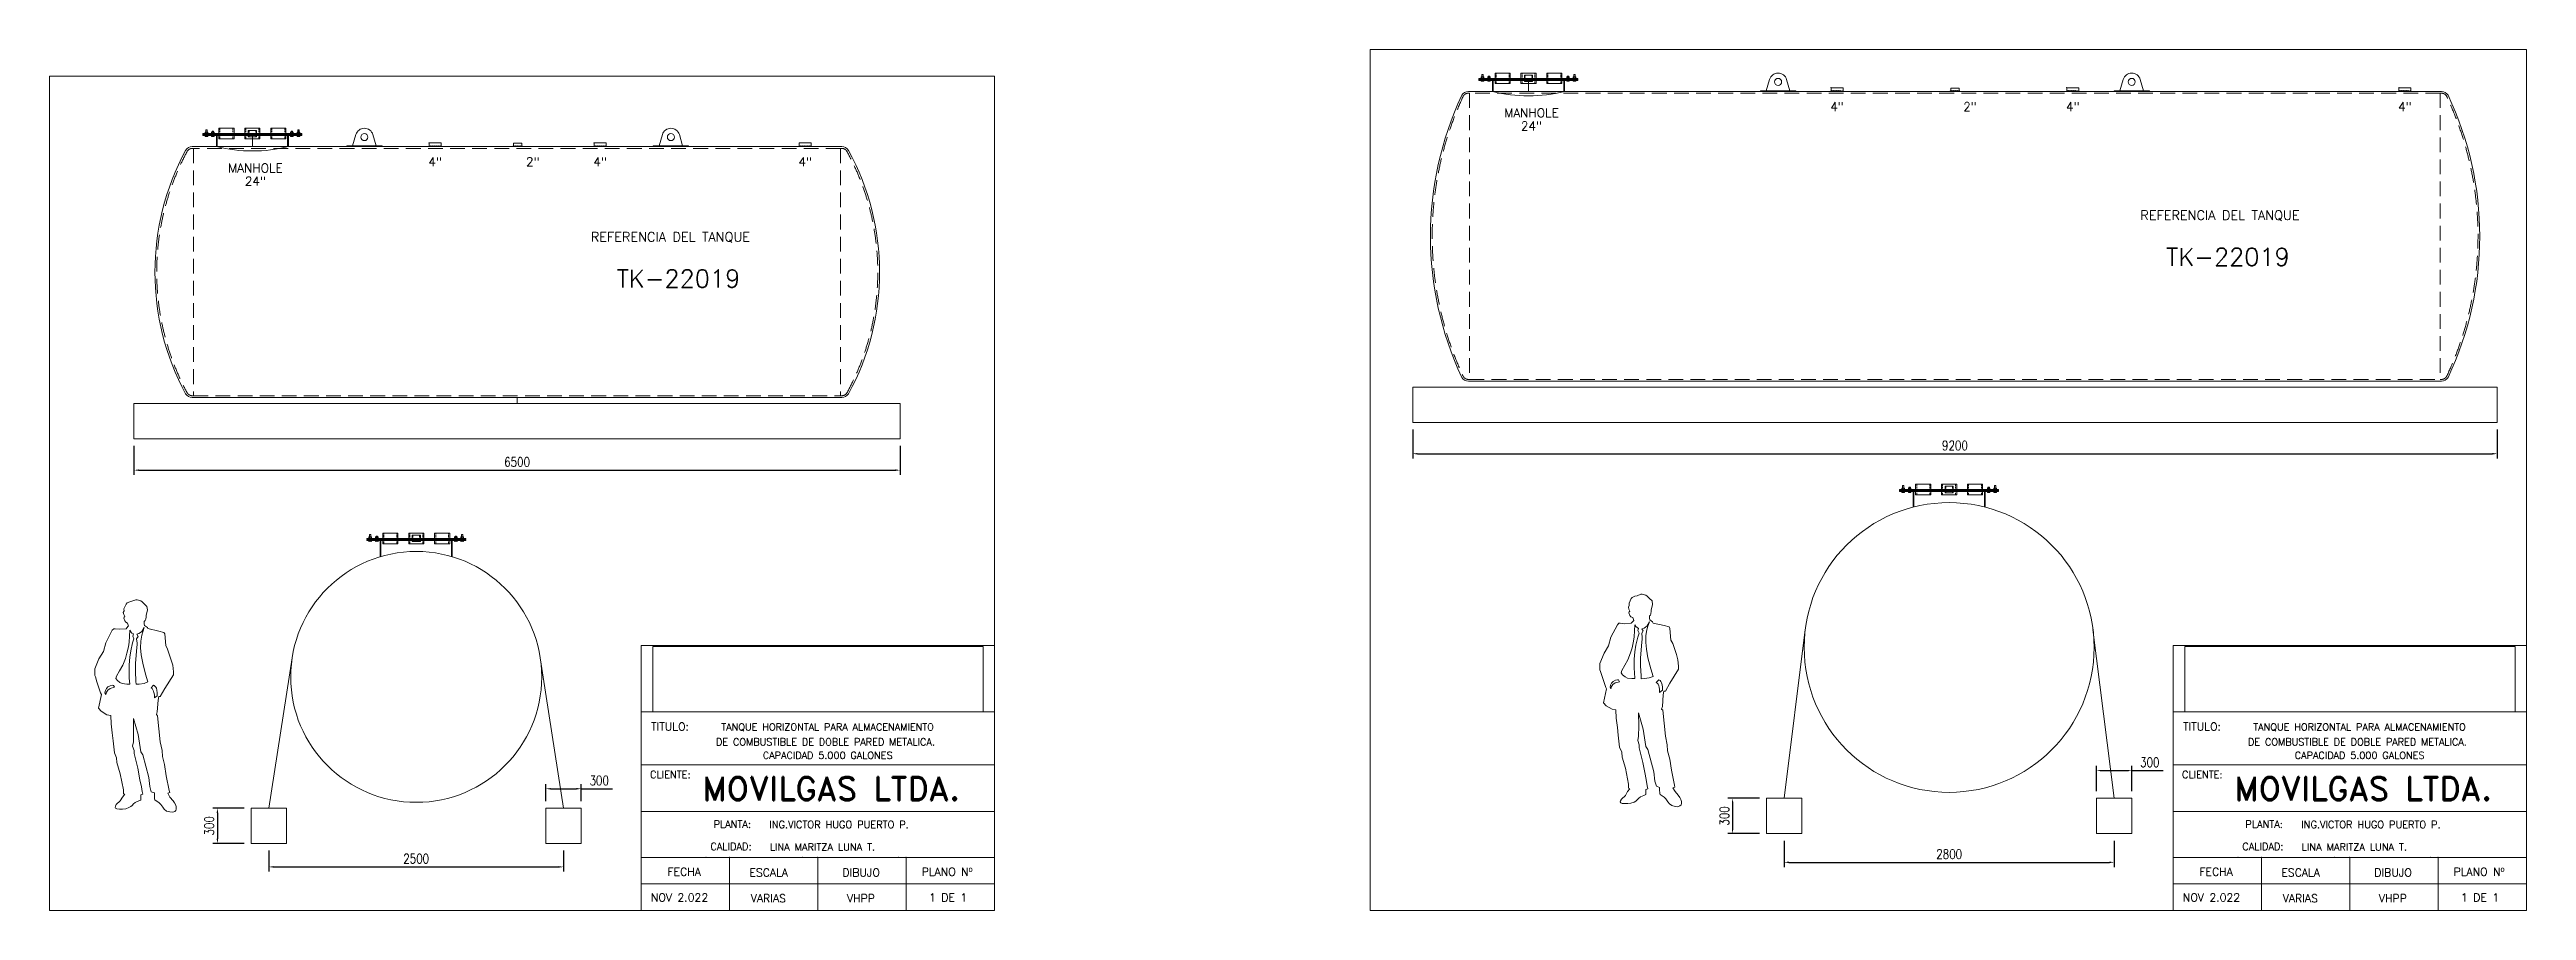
# Model space of a CAD drawing. Extents: x 174420 to 213214, y -41877 to -13498.
# Drawn here: x 178306 to 199318, y -41877 to -34568 of the extents above; entities that cross this region are included whole.
import ezdxf
from ezdxf.enums import TextEntityAlignment as Align

# ---------------------------------------------------------------- set-up
doc = ezdxf.new("R2010")
doc.units = 0
doc.header["$LTSCALE"] = 500
doc.header["$MEASUREMENT"] = 0
doc.linetypes.add('HIDDEN', pattern=[0.375, 0.25, -0.125])
doc.layers.get('0').update_dxf_attribs({"linetype": 'CONTINUOUS', "lineweight": 9})
for name, color, linetype, lineweight in [('COTA', 2, 'CONTINUOUS', 9), ('COTAS', 2, 'CONTINUOUS', 9), ('dibujo', 7, 'CONTINUOUS', 30), ('FIBRA', 3, 'CONTINUOUS', 20), ('INVISIBLE', 1, 'HIDDEN', 9), ('TEXTO', 6, 'CONTINUOUS', 9)]:
    doc.layers.add(name, color=color, linetype=linetype, lineweight=lineweight)
doc.styles.add('ROMAND', font='romand')
doc.styles.get("Standard").update_dxf_attribs({"font": 'SIMPLEX.shx', "width": 0.8, "height": 80})
doc.dimstyles.get("Standard").update_dxf_attribs({"dimtxt": 0.18, "dimasz": 0.18, "dimexe": 0.18, "dimexo": 0.0625, "dimgap": 0.09, "dimtad": 0, "dimtih": 1, "dimtoh": 1, "dimdec": 4, "dimzin": 0, "dimdsep": 46, "dimtxsty": 'Standard', "dimcen": 0.09, "dimadec": 0, "dimazin": 0, "dimtfac": 1, "dimtdec": 4, "dimtofl": 0, "dimtmove": 0, "dimatfit": 3, "dimfxl": 1, "dimtolj": 1, "dimtzin": 0, "dimarcsym": 0})
picture_1 = doc.add_image_def('image1.jpg', size_in_pixel=(1415, 280))

msp = doc.modelspace()

# ---------------------------------------------------------------- texts
at = {"lineweight": 9}
for s, height, p in [('TITULO:', 67.5, (183569.6, -40349.5)), ('TANQUE HORIZONTAL PARA ALMACENAMIENTO', 60, (184906.2, -40349.5)), ('TITULO:', 67.5, (196565.5, -40349.5)), ('TANQUE HORIZONTAL PARA ALMACENAMIENTO', 60, (197902.2, -40349.5)), ('DE COMBUSTIBLE DE DOBLE PARED METALICA. ', 60, (184908.7, -40475.2)), ('CAPACIDAD 5.000 GALONES', 60, (184907.2, -40589.3)), ('DE COMBUSTIBLE DE DOBLE PARED METALICA. ', 60, (197904.7, -40475.2)), ('CAPACIDAD 5.000 GALONES', 60, (197903.2, -40589.3))]:
    msp.add_text(s, height=height, dxfattribs=at).set_placement(p, align=Align.CENTER)
for s, height, p in [('CLIENTE:', 60.75, (183400.4, -40753.1)), ('CLIENTE:', 60.75, (196396.4, -40753.1)), ('PLANTA: ', 60.75, (183938.1, -41174.7)), ('ING.VICTOR HUGO PUERTO P.', 60.75, (184412.1, -41177.4)), ('PLANTA: ', 60.75, (196934, -41174.7)), ('ING.VICTOR HUGO PUERTO P.', 60.75, (197408, -41177.4)), ('CALIDAD:', 60.75, (183912.4, -41363.8)), ('LINA MARITZA LUNA T. ', 60.75, (184415.7, -41367.9)), ('CALIDAD:', 60.75, (196908.3, -41363.8)), ('LINA MARITZA LUNA T. ', 60.75, (197411.7, -41367.9)), ('FECHA', 67.5, (183547.5, -41581.8)), ('ESCALA', 67.5, (184243.1, -41588.4)), ('DIBUJO', 67.5, (185031.4, -41588.4)), ('PLANO Nº', 67.5, (185704, -41581.5)), ('FECHA', 67.5, (196543.4, -41581.8)), ('ESCALA', 67.5, (197239.1, -41588.4)), ('DIBUJO', 67.5, (198027.4, -41588.4)), ('PLANO Nº', 67.5, (198699.9, -41581.5)), ('NOV 2.022', 67.5, (183407, -41800.2)), ('VARIAS', 67.5, (184254.8, -41806.7)), ('VHPP', 67.5, (185070.4, -41806.7)), ('1 DE 1', 67.5, (185766.4, -41799.9)), ('NOV 2.022', 67.5, (196403, -41800.2)), ('VARIAS', 67.5, (197250.8, -41806.7)), ('VHPP', 67.5, (198066.4, -41806.7)), ('1 DE 1', 67.5, (198762.4, -41799.9))]:
    msp.add_text(s, height=height, dxfattribs=at).set_placement(p)
at = {"lineweight": 9, "style": 'ROMAND'}
for p in [(183845.4, -40942.4), (196841.3, -40942.4)]:
    msp.add_text('MOVILGAS LTDA.', height=200, dxfattribs=at).set_placement(p)
at = {"layer": 'TEXTO', "lineweight": 9, "style": 'ROMAND'}
for s, p in [('MANHOLE', (190877.6, -35143.2)), ('4"', (193469.6, -35090.4)), ('2"', (194597.8, -35090.4)), ('4"', (195469.6, -35090.4)), ('4"', (198287.1, -35090.4)), ('24"', (190877.6, -35254.3)), ('4"', (181576.7, -35559)), ('2"', (182405, -35559)), ('4"', (182976.7, -35559)), ('4"', (184716.7, -35559)), ('MANHOLE', (180052.3, -35611.8)), ('24"', (180052.3, -35722.9))]:
    msp.add_text(s, height=75, dxfattribs=at).set_placement(p, align=Align.CENTER)
at = {"layer": 'TEXTO', "lineweight": 9}
for s, height, p in [('REFERENCIA DEL TANQUE', 80, (182897.4, -36198.7)), ('REFERENCIA DEL TANQUE', 80, (196042.6, -36014.8)), ('TK-22019', 150, (196262.4, -36403.4)), ('TK-22019', 150, (183117.2, -36587.3))]:
    msp.add_text(s, height=height, dxfattribs=at).set_placement(p)

# ---------------------------------------------------------------- blocks, each defined once
blk = doc.blocks.new('hombre')
at = {"color": 0, "linetype": 'Continuous'}
for points in [[(-7.6, 8), (-8.7, 8.5), (-8.7, 11.8), (-11.4, 25.4), (-14.2, 34.9), (-14.5, 39), (-16.3, 43.3), (-17.4, 53.5), (-18.1, 60.1), (-19.2, 67.9), (-19.4, 74.9), (-22.7, 75.5), (-27.6, 78.5), (-29.9, 81), (-27.4, 92.8), (-28.1, 94.1), (-31.1, 103.4), (-32.4, 107.7), (-33, 108.9), (-33, 114.5), (-29.4, 123.1), (-25.6, 129.3), (-23.7, 136.7), (-18.1, 147.3), (-16.9, 148.5), (-15.7, 148.5), (-12.4, 148.1), (-6.4, 148.5), (-4.8, 150.3), (-4.3, 150.8), (-5.2, 153.4), (-6.7, 154), (-7.5, 155.2), (-8.4, 157.5), (-8.1, 158.3), (-7.5, 158.8), (-8.4, 160.6), (-8.8, 162.3), (-8.1, 163.7), (-8.3, 165.5), (-6.4, 169.5), (-5.5, 170.5), (-3.3, 171.4), (-1.5, 171.9), (1.8, 173.1), (2.9, 173.1), (6.1, 172.3), (7.2, 171.4), (9.1, 169.5), (11.2, 167.5), (11.7, 164.5), (11.4, 163.1), (10.5, 160), (10.5, 158.7), (10.3, 156.6), (9.9, 155.4), (9, 154.8), (9, 152.8), (9.3, 151.4), (11.7, 149.6), (12.1, 148.7), (21.4, 146.6), (25.7, 145.4), (26.4, 144.2), (27.3, 134.2), (28.8, 131.2), (31.9, 121.9), (33.2, 117.6), (33.8, 112), (33.8, 109.5), (26.4, 97.7), (22.6, 90.9), (21.3, 91), (20.8, 87.9), (20.1, 77.9), (19.3, 75.6), (20.3, 74.7), (22.6, 52.6), (24.1, 45.3), (24.4, 40.1), (26.3, 33.2), (27.6, 23.7), (30.2, 11.1), (30.6, 9.5), (29, 8.9), (30.8, 5.6), (33.4, 2.5), (34.7, 0.7), (35.7, -1.2), (36.2, -2.7), (36.2, -4.6), (35.9, -5.7), (34.9, -6.6), (33.2, -7.2), (30.8, -7), (27.9, -6.2), (25.9, -4.7), (24.7, -3), (23, -0.6), (21.6, 0.8), (18, 3.2), (17.7, 3.9), (17.7, 5.2), (17.6, 6.4), (17.6, 8.2), (17.6, 9.2), (15, 10.1), (13.7, 14.5), (12.8, 22.3), (7.8, 41.4), (6, 43.9), (3.8, 58.7), (-0.2, 72.4), (0, 61.3), (-0.2, 52.6), (-0.9, 48.9), (0.4, 45.2), (0.4, 42.7), (3.5, 30.3), (5.3, 20.4), (6.6, 14.2), (7.2, 10.5), (7.8, 8), (6, 7.4), (6.1, 3.8), (6, 3.1), (4.3, 2.4), (1.4, 1.1), (0, 0), (-1.3, -1.5), (-2.5, -2.5), (-4, -3.3), (-6.7, -4.3), (-9.4, -4.6), (-11.9, -4.6), (-14.2, -4.4), (-15.3, -3.8), (-15.7, -3.1), (-15.5, -2.1), (-14.8, -0.8), (-11.4, 2.3), (-9.5, 5.6), (-7.6, 8)], [(-3.3, 147.3), (-3.9, 137.1), (-4.4, 133.2), (-5.7, 127.7), (-7, 123.3), (-9.3, 117.6), (-11.9, 112.9), (-14.5, 108.3), (-15.1, 106.4), (-13.8, 104.6), (-11.6, 103), (-9.6, 102), (-5.9, 101.5), (-3.3, 101.5), (-3.7, 106.6), (-3.9, 110.1), (-3.9, 118), (-3.3, 124.4), (-2.4, 129.9), (-0.9, 136.6), (0.3, 140), (-0.7, 142.3), (-0.2, 144.2), (-1.4, 144.9), (-2.4, 145.9), (-3.3, 147.3)], [(9, 149.7), (7, 146.3), (5.7, 145.3), (4.5, 144.4), (2.6, 143.8), (3.8, 142), (2.5, 140), (2.9, 136.3), (2.9, 135.1), (2.6, 132.6), (1.5, 119.2), (1.5, 112.4), (1.9, 103.8), (2.1, 101.4), (4.8, 101.6), (8.8, 102.1), (12.1, 103.4), (10.1, 109.9), (7.8, 119.2), (6.5, 126.5), (5.9, 132.2), (6, 138), (6.9, 143), (7.8, 146), (9, 149.7)], [(-23.7, 92.8), (-23.1, 94.7), (-21.9, 96.5), (-20, 97.9), (-16.3, 98.9), (-17.1, 100.4), (-18, 100.5), (-19.8, 100.1), (-21.8, 99.1), (-23.1, 97.7), (-23.9, 96.1), (-24.4, 94.1), (-23.7, 92.8)], [(14.8, 98.3), (15.7, 97.8), (16.4, 96.8), (16.9, 95.5), (17.2, 94.3), (17.6, 92.4), (17.6, 89.8), (20, 91.6), (20, 94.2), (19.8, 96.3), (19.3, 98), (18.8, 99), (18.1, 99.8), (17.5, 100.3), (16.9, 100.5), (14.8, 98.3)]]:
    blk.add_lwpolyline(points, dxfattribs=at)
blk = doc.blocks.new('*D339')
at = {"layer": 'COTAS', "color": 0, "lineweight": -2, "transparency": 16777216}
for p, q in [((179957, -41008), (179690, -41008)), ((179730, -41048), (179730, -41268)), ((179957, -41308), (179690, -41308))]:
    blk.add_line(p, q, dxfattribs=at)
at = {"layer": 'COTAS', "color": 0, "transparency": 16777216}
for points in [[(179723, -41048), (179736, -41048), (179730, -41008)], [(179723, -41268), (179736, -41268), (179730, -41308)]]:
    blk.add_solid(points, dxfattribs=at)
at = {"layer": 'COTAS', "color": 0, "lineweight": 13, "transparency": 16777216, "insert": (179660, -41158), "char_height": 80, "attachment_point": 5, "rotation": 90}
blk.add_mtext('\\A1;300', dxfattribs=at)
blk = doc.blocks.new('*D342')
at = {"layer": 'COTA', "color": 0, "lineweight": -2, "transparency": 16777216}
for p, q in [((182516, -40948), (182516, -40803)), ((182556, -40843), (182776, -40843)), ((182816, -40948), (182816, -40803)), ((182816, -40843), (183081, -40843))]:
    blk.add_line(p, q, dxfattribs=at)
at = {"layer": 'COTA', "color": 0, "transparency": 16777216}
for points in [[(182556, -40837), (182556, -40850), (182516, -40843)], [(182776, -40837), (182776, -40850), (182816, -40843)]]:
    blk.add_solid(points, dxfattribs=at)
at = {"layer": 'COTA', "color": 0, "transparency": 16777216, "insert": (182969, -40773), "char_height": 80, "attachment_point": 5}
blk.add_mtext('\\A1;300', dxfattribs=at)
blk = doc.blocks.new('*D350')
at = {"layer": 'COTA', "color": 0, "lineweight": -2, "transparency": 16777216}
for p, q in [((180167, -41368), (180167, -41547)), ((182666, -41368), (182666, -41547)), ((180207, -41507), (182626, -41507))]:
    blk.add_line(p, q, dxfattribs=at)
at = {"layer": 'COTA', "color": 0, "transparency": 16777216}
for points in [[(180207, -41500), (180207, -41513), (180167, -41507)], [(182626, -41500), (182626, -41513), (182666, -41507)]]:
    blk.add_solid(points, dxfattribs=at)
at = {"layer": 'COTA', "color": 0, "transparency": 16777216, "insert": (181416, -41437), "char_height": 80, "attachment_point": 5}
blk.add_mtext('\\A1;2500', dxfattribs=at)
blk = doc.blocks.new('*D353')
at = {"layer": 'COTA', "color": 0, "lineweight": -2, "transparency": 16777216}
for p, q in [((179022, -37932), (179022, -38179)), ((185522, -37932), (185522, -38179)), ((179062, -38139), (185482, -38139))]:
    blk.add_line(p, q, dxfattribs=at)
at = {"layer": 'COTA', "color": 0, "transparency": 16777216}
for points in [[(179062, -38132), (179062, -38145), (179022, -38139)], [(185482, -38132), (185482, -38145), (185522, -38139)]]:
    blk.add_solid(points, dxfattribs=at)
at = {"layer": 'COTA', "color": 0, "transparency": 16777216, "insert": (182272, -38069), "char_height": 80, "attachment_point": 5}
blk.add_mtext('\\A1;6500', dxfattribs=at)
blk = doc.blocks.new('*D343')
at = {"layer": 'COTAS', "color": 0, "lineweight": -2, "transparency": 16777216}
for p, q in [((192811, -40924), (192544, -40924)), ((192584, -40964), (192584, -41184)), ((192811, -41224), (192544, -41224))]:
    blk.add_line(p, q, dxfattribs=at)
at = {"layer": 'COTAS', "color": 0, "transparency": 16777216}
for points in [[(192577, -40964), (192590, -40964), (192584, -40924)], [(192577, -41184), (192590, -41184), (192584, -41224)]]:
    blk.add_solid(points, dxfattribs=at)
at = {"layer": 'COTAS', "color": 0, "lineweight": 13, "transparency": 16777216, "insert": (192514, -41074), "char_height": 80, "attachment_point": 5, "rotation": 90}
blk.add_mtext('\\A1;300', dxfattribs=at)
blk = doc.blocks.new('*D344')
at = {"layer": 'COTA', "color": 0, "lineweight": -2, "transparency": 16777216}
for p, q in [((195671, -40864), (195671, -40649)), ((195711, -40689), (195931, -40689)), ((195971, -40864), (195971, -40649)), ((195971, -40689), (196235, -40689))]:
    blk.add_line(p, q, dxfattribs=at)
at = {"layer": 'COTA', "color": 0, "transparency": 16777216}
for points in [[(195711, -40683), (195711, -40696), (195671, -40689)], [(195931, -40683), (195931, -40696), (195971, -40689)]]:
    blk.add_solid(points, dxfattribs=at)
at = {"layer": 'COTA', "color": 0, "transparency": 16777216, "insert": (196123, -40619), "char_height": 80, "attachment_point": 5}
blk.add_mtext('\\A1;300', dxfattribs=at)
blk = doc.blocks.new('*D351')
at = {"layer": 'COTA', "color": 0, "lineweight": -2, "transparency": 16777216}
for p, q in [((193021, -41284), (193021, -41508)), ((195821, -41284), (195821, -41508)), ((193061, -41468), (195781, -41468))]:
    blk.add_line(p, q, dxfattribs=at)
at = {"layer": 'COTA', "color": 0, "transparency": 16777216}
for points in [[(193061, -41461), (193061, -41474), (193021, -41468)], [(195781, -41461), (195781, -41474), (195821, -41468)]]:
    blk.add_solid(points, dxfattribs=at)
at = {"layer": 'COTA', "color": 0, "transparency": 16777216, "insert": (194421, -41398), "char_height": 80, "attachment_point": 5}
blk.add_mtext('\\A1;2800', dxfattribs=at)
blk = doc.blocks.new('*D354')
at = {"layer": 'COTA', "color": 0, "lineweight": -2, "transparency": 16777216}
for p, q in [((189870, -37793), (189870, -38039)), ((199070, -37793), (199070, -38039)), ((189910, -37999), (199030, -37999))]:
    blk.add_line(p, q, dxfattribs=at)
at = {"layer": 'COTA', "color": 0, "transparency": 16777216}
for points in [[(189910, -37993), (189910, -38006), (189870, -37999)], [(199030, -37993), (199030, -38006), (199070, -37999)]]:
    blk.add_solid(points, dxfattribs=at)
at = {"layer": 'COTA', "color": 0, "transparency": 16777216, "insert": (194470, -37929), "char_height": 80, "attachment_point": 5}
blk.add_mtext('\\A1;9200', dxfattribs=at)

# ---------------------------------------------------------------- dimensions: what is measured, and where the dimension line sits
at = {"layer": 'COTA'}
for base, p1, p2, picture, middle in [((199069.6, -37999.4), (189869.6, -37733.4), (199069.6, -37733.4), '*D354', (194469.6, -37929.4)), ((185521.7, -38138.5), (179021.7, -37872), (185521.7, -37872), '*D353', (182271.7, -38068.5)), ((182666.3, -41506.7), (180166.6, -41308.4), (182666.3, -41308.4), '*D350', (181416.4, -41436.7)), ((195820.5, -41467.7), (193020.7, -41223.6), (195820.5, -41223.6), '*D351', (194420.6, -41397.7))]:
    dim = msp.add_linear_dim(base=base, p1=p1, p2=p2, dimstyle='Standard', override={"dimscale": 10, "dimtxt": 80, "dimasz": 4, "dimexe": 4, "dimexo": 6, "dimgap": 3, "dimtad": 1, "dimtih": 0, "dimtoh": 0, "dimdec": 0, "dimcen": 1, "dimdle": 1, "dimtdec": 0}, dxfattribs=at)
    dim.commit()
    dim.dimension.update_dxf_attribs({"geometry": picture, "text_midpoint": middle})
for base, p1, p2, picture, middle in [((182816.3, -40843.4), (182516.3, -41008.4), (182816.3, -41008.4), '*D342', (182968.6, -40843.4)), ((195970.5, -40689.4), (195670.5, -40923.6), (195970.5, -40923.6), '*D344', (196122.8, -40689.4))]:
    dim = msp.add_linear_dim(base=base, p1=p1, p2=p2, dimstyle='Standard', override={"dimscale": 10, "dimtxt": 80, "dimasz": 4, "dimexe": 4, "dimexo": 6, "dimgap": 3, "dimtad": 1, "dimtih": 0, "dimtoh": 0, "dimdec": 0, "dimcen": 1, "dimdle": 1, "dimtdec": 0}, dxfattribs=at)
    dim.commit()
    dim.dimension.update_dxf_attribs({"geometry": picture, "text_midpoint": middle, "dimtype": 160})
at = {"layer": 'COTAS', "lineweight": 13}
for base, p1, p2, picture, middle in [((192583.7, -41223.6), (192870.7, -40923.6), (192870.7, -41223.6), '*D343', (192513.7, -41073.6)), ((179729.6, -41308.4), (180016.6, -41008.4), (180016.6, -41308.4), '*D339', (179659.6, -41158.4))]:
    dim = msp.add_linear_dim(base=base, p1=p1, p2=p2, angle=90, dimstyle='Standard', override={"dimscale": 10, "dimtxt": 80, "dimasz": 4, "dimexe": 4, "dimexo": 6, "dimgap": 3, "dimtad": 1, "dimtih": 0, "dimtoh": 0, "dimdec": 0, "dimcen": 1, "dimdle": 1, "dimtdec": 0}, dxfattribs=at)
    dim.commit()
    dim.dimension.update_dxf_attribs({"geometry": picture, "text_midpoint": middle})

# ---------------------------------------------------------------- linework, layer by layer
at = {"lineweight": 9}
for p, q in [((190352.1, -34923.7), (190342.1, -34923.7)), ((190352.1, -34923.7), (198587.1, -34923.7)), ((193418.8, -34892.3), (193520.4, -34892.3)), ((193418.8, -34892.3), (193418.8, -34923.7)), ((193520.4, -34923.7), (193418.8, -34923.7)), ((193520.4, -34892.3), (193520.4, -34923.7)), ((194434.6, -34895.2), (194434.6, -34923.7)), ((194434.6, -34895.2), (194504.5, -34895.2)), ((194434.6, -34923.7), (194504.5, -34923.7)), ((194504.5, -34895.2), (194504.5, -34923.7)), ((195418.8, -34892.3), (195520.4, -34892.3)), ((195418.8, -34892.3), (195418.8, -34923.7)), ((195520.4, -34923.7), (195418.8, -34923.7)), ((195520.4, -34892.3), (195520.4, -34923.7)), ((198236.3, -34892.3), (198337.9, -34892.3)), ((198236.3, -34892.3), (198236.3, -34923.7)), ((198337.9, -34923.7), (198236.3, -34923.7)), ((198337.9, -34892.3), (198337.9, -34923.7)), ((198587.1, -34923.7), (198597.1, -34923.7)), ((179526.7, -35392.3), (179516.7, -35392.3)), ((179526.7, -35392.3), (185016.7, -35392.3)), ((181525.9, -35360.9), (181627.5, -35360.9)), ((181525.9, -35360.9), (181525.9, -35392.3)), ((181627.5, -35392.3), (181525.9, -35392.3)), ((181627.5, -35360.9), (181627.5, -35392.3)), ((182241.8, -35363.8), (182241.8, -35392.3)), ((182241.8, -35363.8), (182311.7, -35363.8)), ((182241.8, -35392.3), (182311.7, -35392.3)), ((182311.7, -35363.8), (182311.7, -35392.3)), ((182925.9, -35360.9), (183027.5, -35360.9)), ((182925.9, -35360.9), (182925.9, -35392.3)), ((183027.5, -35392.3), (182925.9, -35392.3)), ((183027.5, -35360.9), (183027.5, -35392.3)), ((184665.9, -35360.9), (184767.5, -35360.9)), ((184665.9, -35360.9), (184665.9, -35392.3)), ((184767.5, -35392.3), (184665.9, -35392.3)), ((184767.5, -35360.9), (184767.5, -35392.3)), ((185016.7, -35392.3), (185026.7, -35392.3)), ((190352.1, -37383.4), (190342.1, -37383.4)), ((190352.1, -37383.4), (198587.1, -37383.4)), ((198587.1, -37383.4), (198597.1, -37383.4)), ((179526.7, -37522), (179516.7, -37522)), ((179526.7, -37522), (185016.7, -37522)), ((185016.7, -37522), (185026.7, -37522)), ((186322.4, -38126.8), (186322.4, -41876.8)), ((199318.3, -38126.8), (199318.3, -41876.8)), ((183323.8, -39626.8), (186322.4, -39626.8)), ((183323.8, -41876.8), (183323.8, -39626.8)), ((196319.8, -39626.8), (199318.3, -39626.8)), ((196319.8, -41876.8), (196319.8, -39626.8)), ((183323.8, -40189.3), (186322.4, -40189.3)), ((196319.8, -40189.3), (199318.3, -40189.3)), ((183323.8, -40526.8), (183323.8, -40976.8)), ((196319.8, -40526.8), (196319.8, -40976.8)), ((183323.8, -40639.3), (186322.4, -40639.3)), ((196319.8, -40639.3), (199318.3, -40639.3)), ((183323.8, -41276.8), (183323.8, -40976.8)), ((183323.8, -41036.2), (186322.4, -41036.2)), ((196319.8, -41276.8), (196319.8, -40976.8)), ((196319.8, -41036.2), (199318.3, -41036.2)), ((183323.8, -41576.8), (183323.8, -41276.8)), ((196319.8, -41576.8), (196319.8, -41276.8)), ((183323.8, -41426.8), (186322.4, -41426.8)), ((184073.4, -41426.8), (184073.4, -41876.8)), ((184823.1, -41426.8), (184823.1, -41876.8)), ((185572.7, -41426.8), (185572.7, -41876.8)), ((196319.8, -41426.8), (199318.3, -41426.8)), ((197069.4, -41426.8), (197069.4, -41876.8)), ((197819, -41426.8), (197819, -41876.8)), ((198568.7, -41426.8), (198568.7, -41876.8)), ((183323.8, -41651.8), (186322.4, -41651.8)), ((196319.8, -41651.8), (199318.3, -41651.8)), ((178305.7, -41876.8), (179573.8, -41876.8)), ((178305.7, -41876.8), (179573.8, -41876.8)), ((179573.8, -41876.8), (180323.8, -41876.8)), ((179573.8, -41876.8), (180323.8, -41876.8)), ((180323.8, -41876.8), (181073.8, -41876.8)), ((180323.8, -41876.8), (181073.8, -41876.8)), ((181073.8, -41876.8), (181823.8, -41876.8)), ((181073.8, -41876.8), (181823.8, -41876.8)), ((181823.8, -41876.8), (182573.8, -41876.8)), ((181823.8, -41876.8), (182573.8, -41876.8)), ((186322.4, -41876.8), (181972.4, -41876.8)), ((186322.4, -41876.8), (181972.4, -41876.8)), ((182573.8, -41876.8), (183323.8, -41876.8)), ((182573.8, -41876.8), (183323.8, -41876.8)), ((189509.1, -41876.8), (192569.8, -41876.8)), ((189509.1, -41876.8), (192569.8, -41876.8)), ((192569.8, -41876.8), (193319.8, -41876.8)), ((192569.8, -41876.8), (193319.8, -41876.8)), ((193319.8, -41876.8), (194069.8, -41876.8)), ((193319.8, -41876.8), (194069.8, -41876.8)), ((194069.8, -41876.8), (194819.8, -41876.8)), ((194069.8, -41876.8), (194819.8, -41876.8)), ((194819.8, -41876.8), (195569.8, -41876.8)), ((194819.8, -41876.8), (195569.8, -41876.8)), ((199318.3, -41876.8), (194968.3, -41876.8)), ((199318.3, -41876.8), (194968.3, -41876.8)), ((195569.8, -41876.8), (196319.8, -41876.8)), ((195569.8, -41876.8), (196319.8, -41876.8))]:
    msp.add_line(p, q, dxfattribs=at)
for centre, radius, start, end in [((192855.1, -36153.6), 2834.6, 155.01403, 204.98597), ((190342.1, -34988.7), 65, 90, 150), ((190852.3, -33679.3), 1281.3, 256.21649, 283.78351), ((198597.1, -34988.7), 65, 30, 90), ((196121.3, -36153.6), 2800.9, 334.69161, 25.30839), ((181377.6, -36457.7), 2177.7, 151.68715, 208.31285), ((179516.7, -35457.3), 65, 90, 150), ((180027, -34147.9), 1281.3, 256.21649, 283.78351), ((185026.7, -35457.3), 65, 30, 90), ((183194.6, -36457.7), 2152.4, 331.32457, 28.67543), ((190342.1, -37318.4), 65, 210, 270), ((198597.1, -37318.4), 65, 270, 330), ((179516.7, -37457), 65, 210, 270), ((185026.7, -37457), 65, 270, 330)]:
    msp.add_arc(centre, radius, start, end, dxfattribs=at)
at = {"color": 0, "linetype": 'ByBlock', "lineweight": 9}
for p in [(193418.8, -34892.3), (195418.8, -34892.3), (198236.3, -34892.3), (181525.9, -35360.9), (182925.9, -35360.9), (184665.9, -35360.9)]:
    msp.add_point(p, dxfattribs=at)
at = {"lineweight": 9}
for p in [(183875.5, -41426.8), (184691.1, -41426.8), (185506.7, -41426.8), (196871.4, -41426.8), (197687.1, -41426.8), (198502.7, -41426.8)]:
    msp.add_point(p, dxfattribs=at)
at = {"layer": 'COTAS', "lineweight": 9}
for p, q in [((190852.1, -34823.7), (190852.1, -34923.7)), ((193423.3, -34916.3), (193415.5, -34923.7)), ((193429.1, -34916.3), (193421.3, -34923.7)), ((193434.4, -34916.3), (193426.6, -34923.7)), ((193440.3, -34916.3), (193432.6, -34923.7)), ((193446.6, -34916.3), (193438.8, -34923.7)), ((193451.9, -34916.3), (193444.1, -34923.7)), ((193458.1, -34916.3), (193450.4, -34923.7)), ((193463.8, -34916.3), (193456, -34923.7)), ((193470, -34916.3), (193462.2, -34923.7)), ((193475.6, -34916.3), (193467.8, -34923.7)), ((193481.8, -34916.3), (193474, -34923.7)), ((193487.4, -34916.3), (193479.7, -34923.7)), ((193493.7, -34916.3), (193485.9, -34923.7)), ((193499.7, -34916.3), (193491.9, -34923.7)), ((193504.5, -34917.6), (193498.1, -34923.7)), ((193510.9, -34917.6), (193504.5, -34923.7)), ((193516.4, -34917.6), (193510, -34923.7)), ((193516.4, -34917.6), (193510, -34923.7)), ((193521.6, -34917.6), (193515.2, -34923.7)), ((193521.6, -34917.6), (193515.2, -34923.7)), ((194434.4, -34916.3), (194426.6, -34923.7)), ((194434.6, -34917.6), (194441, -34923.7)), ((194439.4, -34916.3), (194447.2, -34923.7)), ((194445.4, -34916.3), (194453.2, -34923.7)), ((194451.7, -34916.3), (194459.4, -34923.7)), ((194457.3, -34916.3), (194465.1, -34923.7)), ((194463.5, -34916.3), (194471.3, -34923.7)), ((194469.1, -34916.3), (194476.9, -34923.7)), ((194475.3, -34916.3), (194483.1, -34923.7)), ((194481, -34916.3), (194488.7, -34923.7)), ((194487.2, -34916.3), (194495, -34923.7)), ((194492.5, -34916.3), (194500.3, -34923.7)), ((194498.8, -34916.3), (194506.5, -34923.7)), ((194504.7, -34916.3), (194512.5, -34923.7)), ((195423.3, -34916.3), (195415.5, -34923.7)), ((195429.1, -34916.3), (195421.3, -34923.7)), ((195434.4, -34916.3), (195426.6, -34923.7)), ((195440.3, -34916.3), (195432.6, -34923.7)), ((195446.6, -34916.3), (195438.8, -34923.7)), ((195451.9, -34916.3), (195444.1, -34923.7)), ((195458.1, -34916.3), (195450.4, -34923.7)), ((195463.8, -34916.3), (195456, -34923.7)), ((195470, -34916.3), (195462.2, -34923.7)), ((195475.6, -34916.3), (195467.8, -34923.7)), ((195481.8, -34916.3), (195474, -34923.7)), ((195487.4, -34916.3), (195479.7, -34923.7)), ((195493.7, -34916.3), (195485.9, -34923.7)), ((195499.7, -34916.3), (195491.9, -34923.7)), ((195504.5, -34917.6), (195498.1, -34923.7)), ((195510.9, -34917.6), (195504.5, -34923.7)), ((195516.4, -34917.6), (195510, -34923.7)), ((195516.4, -34917.6), (195510, -34923.7)), ((195521.6, -34917.6), (195515.2, -34923.7)), ((195521.6, -34917.6), (195515.2, -34923.7)), ((198240.8, -34916.3), (198233, -34923.7)), ((198246.6, -34916.3), (198238.8, -34923.7)), ((198251.9, -34916.3), (198244.1, -34923.7)), ((198257.8, -34916.3), (198250.1, -34923.7)), ((198264.1, -34916.3), (198256.3, -34923.7)), ((198269.4, -34916.3), (198261.6, -34923.7)), ((198275.6, -34916.3), (198267.9, -34923.7)), ((198281.3, -34916.3), (198273.5, -34923.7)), ((198287.5, -34916.3), (198279.7, -34923.7)), ((198293.1, -34916.3), (198285.3, -34923.7)), ((198299.3, -34916.3), (198291.5, -34923.7)), ((198304.9, -34916.3), (198297.2, -34923.7)), ((198311.2, -34916.3), (198303.4, -34923.7)), ((198317.2, -34916.3), (198309.4, -34923.7)), ((198322, -34917.6), (198315.6, -34923.7)), ((198328.4, -34917.6), (198322, -34923.7)), ((198333.9, -34917.6), (198327.5, -34923.7)), ((198333.9, -34917.6), (198327.5, -34923.7)), ((198339.1, -34917.6), (198332.7, -34923.7)), ((198339.1, -34917.6), (198332.7, -34923.7)), ((180026.7, -35292.3), (180026.7, -35392.3)), ((181530.4, -35384.9), (181522.7, -35392.3)), ((181536.2, -35384.9), (181528.5, -35392.3)), ((181541.5, -35384.9), (181533.8, -35392.3)), ((181547.5, -35384.9), (181539.8, -35392.3)), ((181553.8, -35384.9), (181546, -35392.3)), ((181559.1, -35384.9), (181551.3, -35392.3)), ((181565.3, -35384.9), (181557.5, -35392.3)), ((181570.9, -35384.9), (181563.2, -35392.3)), ((181577.2, -35384.9), (181569.4, -35392.3)), ((181582.7, -35384.9), (181575, -35392.3)), ((181589, -35384.9), (181581.2, -35392.3)), ((181594.6, -35384.9), (181586.9, -35392.3)), ((181600.8, -35384.9), (181593.1, -35392.3)), ((181606.8, -35384.9), (181599.1, -35392.3)), ((181611.7, -35386.2), (181605.3, -35392.3)), ((181618.1, -35386.2), (181611.7, -35392.3)), ((181623.5, -35386.2), (181617.2, -35392.3)), ((181623.5, -35386.2), (181617.2, -35392.3)), ((181628.7, -35386.2), (181622.4, -35392.3)), ((181628.7, -35386.2), (181622.4, -35392.3)), ((182241.5, -35384.9), (182233.8, -35392.3)), ((182241.8, -35386.2), (182248.1, -35392.3)), ((182246.6, -35384.9), (182254.4, -35392.3)), ((182252.6, -35384.9), (182260.4, -35392.3)), ((182258.8, -35384.9), (182266.6, -35392.3)), ((182264.5, -35384.9), (182272.2, -35392.3)), ((182270.7, -35384.9), (182278.5, -35392.3)), ((182276.3, -35384.9), (182284, -35392.3)), ((182282.5, -35384.9), (182290.3, -35392.3)), ((182288.2, -35384.9), (182295.9, -35392.3)), ((182294.4, -35384.9), (182302.2, -35392.3)), ((182299.7, -35384.9), (182307.4, -35392.3)), ((182305.9, -35384.9), (182313.7, -35392.3)), ((182311.9, -35384.9), (182319.7, -35392.3)), ((182930.4, -35384.9), (182922.7, -35392.3)), ((182936.2, -35384.9), (182928.5, -35392.3)), ((182941.5, -35384.9), (182933.8, -35392.3)), ((182947.5, -35384.9), (182939.8, -35392.3)), ((182953.8, -35384.9), (182946, -35392.3)), ((182959.1, -35384.9), (182951.3, -35392.3)), ((182965.3, -35384.9), (182957.5, -35392.3)), ((182970.9, -35384.9), (182963.2, -35392.3)), ((182977.2, -35384.9), (182969.4, -35392.3)), ((182982.7, -35384.9), (182975, -35392.3)), ((182989, -35384.9), (182981.2, -35392.3)), ((182994.6, -35384.9), (182986.9, -35392.3)), ((183000.8, -35384.9), (182993.1, -35392.3)), ((183006.8, -35384.9), (182999.1, -35392.3)), ((183011.7, -35386.2), (183005.3, -35392.3)), ((183018.1, -35386.2), (183011.7, -35392.3)), ((183023.5, -35386.2), (183017.2, -35392.3)), ((183023.5, -35386.2), (183017.2, -35392.3)), ((183028.7, -35386.2), (183022.4, -35392.3)), ((183028.7, -35386.2), (183022.4, -35392.3)), ((184670.4, -35384.9), (184662.7, -35392.3)), ((184676.2, -35384.9), (184668.5, -35392.3)), ((184681.5, -35384.9), (184673.8, -35392.3)), ((184687.5, -35384.9), (184679.8, -35392.3)), ((184693.8, -35384.9), (184686, -35392.3)), ((184699.1, -35384.9), (184691.3, -35392.3)), ((184705.3, -35384.9), (184697.5, -35392.3)), ((184710.9, -35384.9), (184703.2, -35392.3)), ((184717.2, -35384.9), (184709.4, -35392.3)), ((184722.7, -35384.9), (184715, -35392.3)), ((184729, -35384.9), (184721.2, -35392.3)), ((184734.6, -35384.9), (184726.9, -35392.3)), ((184740.8, -35384.9), (184733.1, -35392.3)), ((184746.8, -35384.9), (184739.1, -35392.3)), ((184751.7, -35386.2), (184745.3, -35392.3)), ((184758.1, -35386.2), (184751.7, -35392.3)), ((184763.5, -35386.2), (184757.2, -35392.3)), ((184763.5, -35386.2), (184757.2, -35392.3)), ((184768.7, -35386.2), (184762.4, -35392.3)), ((184768.7, -35386.2), (184762.4, -35392.3))]:
    msp.add_line(p, q, dxfattribs=at)
for p in [(184073.4, -41426.8), (184823.1, -41426.8), (185572.7, -41426.8), (197069.4, -41426.8), (197819, -41426.8), (198568.7, -41426.8)]:
    msp.add_point(p, dxfattribs=at)
for points in [[(193418.8, -34915.9), (193418.8, -34923.7), (193410.4, -34923.7)], [(193520.4, -34915.9), (193520.4, -34923.7), (193528.7, -34923.7)], [(194434.6, -34915.9), (194434.6, -34923.7), (194426.2, -34923.7)], [(194504.5, -34915.9), (194504.5, -34923.7), (194512.9, -34923.7)], [(195418.8, -34915.9), (195418.8, -34923.7), (195410.4, -34923.7)], [(195520.4, -34915.9), (195520.4, -34923.7), (195528.7, -34923.7)], [(198236.3, -34915.9), (198236.3, -34923.7), (198227.9, -34923.7)], [(198337.9, -34915.9), (198337.9, -34923.7), (198346.2, -34923.7)], [(181525.9, -35384.5), (181525.9, -35392.3), (181517.6, -35392.3)], [(181627.5, -35384.5), (181627.5, -35392.3), (181635.9, -35392.3)], [(182241.8, -35384.5), (182241.8, -35392.3), (182233.4, -35392.3)], [(182311.7, -35384.5), (182311.7, -35392.3), (182320, -35392.3)], [(182925.9, -35384.5), (182925.9, -35392.3), (182917.6, -35392.3)], [(183027.5, -35384.5), (183027.5, -35392.3), (183035.9, -35392.3)], [(184665.9, -35384.5), (184665.9, -35392.3), (184657.6, -35392.3)], [(184767.5, -35384.5), (184767.5, -35392.3), (184775.9, -35392.3)]]:
    msp.add_solid(points, dxfattribs=at)
at = {"layer": 'dibujo', "lineweight": 9}
for p, q in [((190432.1, -34812.7), (191272.1, -34812.7)), ((190432.1, -34820.7), (190432.1, -34812.7)), ((190432.1, -34812.7), (190432.1, -34820.7)), ((191272.1, -34820.7), (190432.1, -34820.7)), ((190432.1, -34823.7), (190432.1, -34829.7)), ((190432.1, -34823.7), (190547.1, -34823.7)), ((190432.1, -34823.7), (190432.1, -34829.7)), ((191272.1, -34829.7), (190432.1, -34829.7)), ((190451.1, -34801.7), (190452.1, -34800.7)), ((190451.1, -34801.7), (190451.1, -34811.7)), ((190451.1, -34811.7), (190452.1, -34812.7)), ((190473.1, -34829.7), (190451.1, -34829.7)), ((190451.1, -34829.7), (190451.1, -34836.7)), ((190451.1, -34836.7), (190452.1, -34837.7)), ((190452.1, -34800.7), (190472.1, -34800.7)), ((190452.1, -34812.7), (190472.1, -34812.7)), ((190452.1, -34837.7), (190472.1, -34837.7)), ((190468.1, -34779.7), (190456.1, -34779.7)), ((190456.1, -34779.7), (190456.1, -34829.7)), ((190456.1, -34801.7), (190456.1, -34812.7)), ((190456.1, -34829.7), (190468.1, -34829.7)), ((190456.1, -34829.7), (190456.1, -34837.7)), ((190468.1, -34829.7), (190468.1, -34779.7)), ((190468.1, -34801.7), (190468.1, -34812.7)), ((190468.1, -34829.7), (190468.1, -34837.7)), ((190473.1, -34801.7), (190472.1, -34800.7)), ((190473.1, -34811.7), (190472.1, -34812.7)), ((190473.1, -34836.7), (190472.1, -34837.7)), ((190473.1, -34811.7), (190473.1, -34801.7)), ((190473.1, -34836.7), (190473.1, -34829.7)), ((190492.1, -34812.7), (190492.1, -34820.7)), ((190492.1, -34820.7), (190492.1, -34812.7)), ((190492.1, -34820.7), (190492.1, -34823.7)), ((190506.1, -34801.7), (190507.1, -34800.7)), ((190506.1, -34801.7), (190506.1, -34811.7)), ((190506.1, -34811.7), (190507.1, -34812.7)), ((190528.1, -34829.7), (190506.1, -34829.7)), ((190506.1, -34829.7), (190506.1, -34836.7)), ((190506.1, -34836.7), (190507.1, -34837.7)), ((190507.1, -34800.7), (190527.1, -34800.7)), ((190507.1, -34812.7), (190527.1, -34812.7)), ((190507.1, -34837.7), (190527.1, -34837.7)), ((190523.1, -34793.7), (190511.1, -34793.7)), ((190511.1, -34793.7), (190511.1, -34829.7)), ((190511.1, -34801.7), (190511.1, -34812.7)), ((190511.1, -34829.7), (190523.1, -34829.7)), ((190511.1, -34829.7), (190511.1, -34837.7)), ((190523.1, -34829.7), (190523.1, -34793.7)), ((190523.1, -34801.7), (190523.1, -34812.7)), ((190523.1, -34829.7), (190523.1, -34837.7)), ((190528.1, -34801.7), (190527.1, -34800.7)), ((190528.1, -34811.7), (190527.1, -34812.7)), ((190528.1, -34836.7), (190527.1, -34837.7)), ((190528.1, -34811.7), (190528.1, -34801.7)), ((190528.1, -34836.7), (190528.1, -34829.7)), ((190547.1, -34823.7), (190547.1, -34923.7)), ((190547.1, -34823.7), (190553.1, -34829.7)), ((190547.1, -34823.7), (191272.1, -34823.7)), ((190553.1, -34829.7), (190553.1, -34923.7)), ((190568.1, -34767.7), (190696.1, -34767.7)), ((190568.1, -34857.7), (190568.1, -34767.7)), ((190696.1, -34857.7), (190568.1, -34857.7)), ((190696.1, -34767.7), (190696.1, -34857.7)), ((190788.1, -34767.7), (190916.1, -34767.7)), ((190788.1, -34857.7), (190788.1, -34767.7)), ((190916.1, -34857.7), (190788.1, -34857.7)), ((190817.1, -34785.7), (190887.1, -34785.7)), ((190817.1, -34839.7), (190817.1, -34785.7)), ((190887.1, -34839.7), (190817.1, -34839.7)), ((190887.1, -34785.7), (190887.1, -34839.7)), ((190916.1, -34767.7), (190916.1, -34857.7)), ((191008.1, -34767.7), (191136.1, -34767.7)), ((191008.1, -34857.7), (191008.1, -34767.7)), ((191136.1, -34857.7), (191008.1, -34857.7)), ((191136.1, -34767.7), (191136.1, -34857.7)), ((191157.1, -34823.7), (191151.1, -34829.7)), ((191151.1, -34829.7), (191151.1, -34923.7)), ((191157.1, -34823.7), (191157.1, -34820.7)), ((191157.1, -34820.7), (191212.1, -34820.7)), ((191157.1, -34829.7), (191157.1, -34823.7)), ((191157.1, -34823.7), (191212.1, -34823.7)), ((191157.1, -34829.7), (191157.1, -34923.7)), ((191176.1, -34801.7), (191177.1, -34800.7)), ((191176.1, -34811.7), (191176.1, -34801.7)), ((191176.1, -34811.7), (191177.1, -34812.7)), ((191176.1, -34829.7), (191198.1, -34829.7)), ((191176.1, -34836.7), (191176.1, -34829.7)), ((191176.1, -34836.7), (191177.1, -34837.7)), ((191197.1, -34800.7), (191177.1, -34800.7)), ((191197.1, -34812.7), (191177.1, -34812.7)), ((191197.1, -34837.7), (191177.1, -34837.7)), ((191181.1, -34793.7), (191193.1, -34793.7)), ((191181.1, -34829.7), (191181.1, -34793.7)), ((191181.1, -34801.7), (191181.1, -34812.7)), ((191193.1, -34829.7), (191181.1, -34829.7)), ((191181.1, -34829.7), (191181.1, -34837.7)), ((191193.1, -34793.7), (191193.1, -34829.7)), ((191193.1, -34801.7), (191193.1, -34812.7)), ((191193.1, -34829.7), (191193.1, -34837.7)), ((191198.1, -34801.7), (191197.1, -34800.7)), ((191198.1, -34811.7), (191197.1, -34812.7)), ((191198.1, -34836.7), (191197.1, -34837.7)), ((191198.1, -34801.7), (191198.1, -34811.7)), ((191198.1, -34829.7), (191198.1, -34836.7)), ((191212.1, -34820.7), (191212.1, -34812.7)), ((191212.1, -34820.7), (191212.1, -34823.7)), ((191231.1, -34801.7), (191232.1, -34800.7)), ((191231.1, -34811.7), (191231.1, -34801.7)), ((191231.1, -34811.7), (191232.1, -34812.7)), ((191231.1, -34829.7), (191253.1, -34829.7)), ((191231.1, -34836.7), (191231.1, -34829.7)), ((191231.1, -34836.7), (191232.1, -34837.7)), ((191252.1, -34800.7), (191232.1, -34800.7)), ((191252.1, -34812.7), (191232.1, -34812.7)), ((191252.1, -34837.7), (191232.1, -34837.7)), ((191236.1, -34779.7), (191248.1, -34779.7)), ((191236.1, -34829.7), (191236.1, -34779.7)), ((191236.1, -34801.7), (191236.1, -34812.7)), ((191248.1, -34829.7), (191236.1, -34829.7)), ((191236.1, -34829.7), (191236.1, -34837.7)), ((191248.1, -34779.7), (191248.1, -34829.7)), ((191248.1, -34801.7), (191248.1, -34812.7)), ((191248.1, -34829.7), (191248.1, -34837.7)), ((191253.1, -34801.7), (191252.1, -34800.7)), ((191253.1, -34811.7), (191252.1, -34812.7)), ((191253.1, -34836.7), (191252.1, -34837.7)), ((191253.1, -34801.7), (191253.1, -34811.7)), ((191253.1, -34829.7), (191253.1, -34836.7)), ((191272.1, -34812.7), (191272.1, -34820.7)), ((191272.1, -34823.7), (191272.1, -34829.7)), ((192869.6, -34917.7), (192897.6, -34821.7)), ((193069.6, -34917.7), (193041.6, -34821.7)), ((195869.6, -34917.7), (195897.6, -34821.7)), ((196069.6, -34917.7), (196041.6, -34821.7)), ((192819.6, -34917.7), (193119.6, -34917.7)), ((193119.6, -34923.7), (192819.6, -34923.7)), ((192869.6, -34917.7), (193069.6, -34917.7)), ((193119.6, -34917.7), (193119.6, -34923.7)), ((195819.6, -34917.7), (196119.6, -34917.7)), ((196119.6, -34923.7), (195819.6, -34923.7)), ((195869.6, -34917.7), (196069.6, -34917.7)), ((196119.6, -34917.7), (196119.6, -34923.7)), ((179606.7, -35281.3), (180446.7, -35281.3)), ((179606.7, -35289.3), (179606.7, -35281.3)), ((179606.7, -35281.3), (179606.7, -35289.3)), ((180446.7, -35289.3), (179606.7, -35289.3)), ((179606.7, -35292.3), (179606.7, -35298.3)), ((179606.7, -35292.3), (179721.7, -35292.3)), ((179606.7, -35292.3), (179606.7, -35298.3)), ((180446.7, -35298.3), (179606.7, -35298.3)), ((179625.7, -35270.3), (179626.7, -35269.3)), ((179625.7, -35270.3), (179625.7, -35280.3)), ((179625.7, -35280.3), (179626.7, -35281.3)), ((179647.7, -35298.3), (179625.7, -35298.3)), ((179625.7, -35298.3), (179625.7, -35305.3)), ((179626.7, -35269.3), (179646.7, -35269.3)), ((179626.7, -35281.3), (179646.7, -35281.3)), ((179642.7, -35248.3), (179630.7, -35248.3)), ((179630.7, -35248.3), (179630.7, -35298.3)), ((179630.7, -35270.3), (179630.7, -35281.3)), ((179630.7, -35298.3), (179642.7, -35298.3)), ((179630.7, -35298.3), (179630.7, -35306.3)), ((179642.7, -35298.3), (179642.7, -35248.3)), ((179642.7, -35270.3), (179642.7, -35281.3)), ((179642.7, -35298.3), (179642.7, -35306.3)), ((179647.7, -35270.3), (179646.7, -35269.3)), ((179647.7, -35280.3), (179646.7, -35281.3)), ((179647.7, -35280.3), (179647.7, -35270.3)), ((179647.7, -35305.3), (179647.7, -35298.3)), ((179666.7, -35281.3), (179666.7, -35289.3)), ((179666.7, -35289.3), (179666.7, -35281.3)), ((179666.7, -35289.3), (179666.7, -35292.3)), ((179680.7, -35270.3), (179681.7, -35269.3)), ((179680.7, -35270.3), (179680.7, -35280.3)), ((179680.7, -35280.3), (179681.7, -35281.3)), ((179702.7, -35298.3), (179680.7, -35298.3)), ((179680.7, -35298.3), (179680.7, -35305.3)), ((179681.7, -35269.3), (179701.7, -35269.3)), ((179681.7, -35281.3), (179701.7, -35281.3)), ((179697.7, -35262.3), (179685.7, -35262.3)), ((179685.7, -35262.3), (179685.7, -35298.3)), ((179685.7, -35270.3), (179685.7, -35281.3)), ((179685.7, -35298.3), (179697.7, -35298.3)), ((179685.7, -35298.3), (179685.7, -35306.3)), ((179697.7, -35298.3), (179697.7, -35262.3)), ((179697.7, -35270.3), (179697.7, -35281.3)), ((179697.7, -35298.3), (179697.7, -35306.3)), ((179702.7, -35270.3), (179701.7, -35269.3)), ((179702.7, -35280.3), (179701.7, -35281.3)), ((179702.7, -35280.3), (179702.7, -35270.3)), ((179702.7, -35305.3), (179702.7, -35298.3)), ((179721.7, -35292.3), (179721.7, -35392.3)), ((179721.7, -35292.3), (179727.7, -35298.3)), ((179721.7, -35292.3), (180446.7, -35292.3)), ((179727.7, -35298.3), (179727.7, -35392.3)), ((179742.7, -35236.3), (179870.7, -35236.3)), ((179742.7, -35326.3), (179742.7, -35236.3)), ((179870.7, -35236.3), (179870.7, -35326.3)), ((179962.7, -35236.3), (180090.7, -35236.3)), ((179962.7, -35326.3), (179962.7, -35236.3)), ((179991.7, -35254.3), (180061.7, -35254.3)), ((179991.7, -35308.3), (179991.7, -35254.3)), ((180061.7, -35254.3), (180061.7, -35308.3)), ((180090.7, -35236.3), (180090.7, -35326.3)), ((180182.7, -35236.3), (180310.7, -35236.3)), ((180182.7, -35326.3), (180182.7, -35236.3)), ((180310.7, -35236.3), (180310.7, -35326.3)), ((180331.7, -35292.3), (180325.7, -35298.3)), ((180325.7, -35298.3), (180325.7, -35392.3)), ((180331.7, -35292.3), (180331.7, -35289.3)), ((180331.7, -35289.3), (180386.7, -35289.3)), ((180331.7, -35298.3), (180331.7, -35292.3)), ((180331.7, -35292.3), (180386.7, -35292.3)), ((180331.7, -35298.3), (180331.7, -35392.3)), ((180350.7, -35270.3), (180351.7, -35269.3)), ((180350.7, -35280.3), (180350.7, -35270.3)), ((180350.7, -35280.3), (180351.7, -35281.3)), ((180350.7, -35298.3), (180372.7, -35298.3)), ((180350.7, -35305.3), (180350.7, -35298.3)), ((180371.7, -35269.3), (180351.7, -35269.3)), ((180371.7, -35281.3), (180351.7, -35281.3)), ((180355.7, -35262.3), (180367.7, -35262.3)), ((180355.7, -35298.3), (180355.7, -35262.3)), ((180355.7, -35270.3), (180355.7, -35281.3)), ((180367.7, -35298.3), (180355.7, -35298.3)), ((180355.7, -35298.3), (180355.7, -35306.3)), ((180367.7, -35262.3), (180367.7, -35298.3)), ((180367.7, -35270.3), (180367.7, -35281.3)), ((180367.7, -35298.3), (180367.7, -35306.3)), ((180372.7, -35270.3), (180371.7, -35269.3)), ((180372.7, -35280.3), (180371.7, -35281.3)), ((180372.7, -35270.3), (180372.7, -35280.3)), ((180372.7, -35298.3), (180372.7, -35305.3)), ((180386.7, -35289.3), (180386.7, -35281.3)), ((180386.7, -35289.3), (180386.7, -35292.3)), ((180405.7, -35270.3), (180406.7, -35269.3)), ((180405.7, -35280.3), (180405.7, -35270.3)), ((180405.7, -35280.3), (180406.7, -35281.3)), ((180405.7, -35298.3), (180427.7, -35298.3)), ((180405.7, -35305.3), (180405.7, -35298.3)), ((180426.7, -35269.3), (180406.7, -35269.3)), ((180426.7, -35281.3), (180406.7, -35281.3)), ((180410.7, -35248.3), (180422.7, -35248.3)), ((180410.7, -35298.3), (180410.7, -35248.3)), ((180410.7, -35270.3), (180410.7, -35281.3)), ((180422.7, -35298.3), (180410.7, -35298.3)), ((180410.7, -35298.3), (180410.7, -35306.3)), ((180422.7, -35248.3), (180422.7, -35298.3)), ((180422.7, -35270.3), (180422.7, -35281.3)), ((180422.7, -35298.3), (180422.7, -35306.3)), ((180427.7, -35270.3), (180426.7, -35269.3)), ((180427.7, -35280.3), (180426.7, -35281.3)), ((180427.7, -35270.3), (180427.7, -35280.3)), ((180427.7, -35298.3), (180427.7, -35305.3)), ((180446.7, -35281.3), (180446.7, -35289.3)), ((180446.7, -35292.3), (180446.7, -35298.3)), ((180876.7, -35386.3), (180904.7, -35290.3)), ((181076.7, -35386.3), (181048.7, -35290.3)), ((183476.7, -35386.3), (183504.7, -35290.3)), ((183676.7, -35386.3), (183648.7, -35290.3)), ((179625.7, -35305.3), (179626.7, -35306.3)), ((179626.7, -35306.3), (179646.7, -35306.3)), ((179647.7, -35305.3), (179646.7, -35306.3)), ((179680.7, -35305.3), (179681.7, -35306.3)), ((179681.7, -35306.3), (179701.7, -35306.3)), ((179702.7, -35305.3), (179701.7, -35306.3)), ((179870.7, -35326.3), (179742.7, -35326.3)), ((180090.7, -35326.3), (179962.7, -35326.3)), ((180061.7, -35308.3), (179991.7, -35308.3)), ((180310.7, -35326.3), (180182.7, -35326.3)), ((180350.7, -35305.3), (180351.7, -35306.3)), ((180371.7, -35306.3), (180351.7, -35306.3)), ((180372.7, -35305.3), (180371.7, -35306.3)), ((180405.7, -35305.3), (180406.7, -35306.3)), ((180426.7, -35306.3), (180406.7, -35306.3)), ((180427.7, -35305.3), (180426.7, -35306.3)), ((180826.7, -35386.3), (181126.7, -35386.3)), ((181126.7, -35392.3), (180826.7, -35392.3)), ((180876.7, -35386.3), (181076.7, -35386.3)), ((181126.7, -35386.3), (181126.7, -35392.3)), ((183426.7, -35386.3), (183726.7, -35386.3)), ((183726.7, -35392.3), (183426.7, -35392.3)), ((183476.7, -35386.3), (183676.7, -35386.3)), ((183726.7, -35386.3), (183726.7, -35392.3)), ((194000.7, -38303), (194840.7, -38303)), ((194000.7, -38311), (194000.7, -38303)), ((194000.7, -38303), (194000.7, -38311)), ((194840.7, -38311), (194000.7, -38311)), ((194000.7, -38314), (194000.7, -38320)), ((194000.7, -38314), (194115.7, -38314)), ((194000.7, -38314), (194000.7, -38320)), ((194840.7, -38320), (194000.7, -38320)), ((194019.7, -38292), (194020.7, -38291)), ((194019.7, -38292), (194019.7, -38302)), ((194019.7, -38302), (194020.7, -38303)), ((194041.7, -38320), (194019.7, -38320)), ((194019.7, -38320), (194019.7, -38327)), ((194019.7, -38327), (194020.7, -38328)), ((194020.7, -38291), (194040.7, -38291)), ((194020.7, -38303), (194040.7, -38303)), ((194020.7, -38328), (194040.7, -38328)), ((194036.7, -38270), (194024.7, -38270)), ((194024.7, -38270), (194024.7, -38320)), ((194024.7, -38292), (194024.7, -38303)), ((194024.7, -38320), (194036.7, -38320)), ((194024.7, -38320), (194024.7, -38328)), ((194036.7, -38320), (194036.7, -38270)), ((194036.7, -38292), (194036.7, -38303)), ((194036.7, -38320), (194036.7, -38328)), ((194041.7, -38292), (194040.7, -38291)), ((194041.7, -38302), (194040.7, -38303)), ((194041.7, -38327), (194040.7, -38328)), ((194041.7, -38302), (194041.7, -38292)), ((194041.7, -38327), (194041.7, -38320)), ((194060.7, -38303), (194060.7, -38311)), ((194060.7, -38311), (194060.7, -38303)), ((194060.7, -38311), (194060.7, -38314)), ((194074.7, -38292), (194075.7, -38291)), ((194074.7, -38292), (194074.7, -38302)), ((194074.7, -38302), (194075.7, -38303)), ((194096.7, -38320), (194074.7, -38320)), ((194074.7, -38320), (194074.7, -38327)), ((194074.7, -38327), (194075.7, -38328)), ((194075.7, -38291), (194095.7, -38291)), ((194075.7, -38303), (194095.7, -38303)), ((194075.7, -38328), (194095.7, -38328)), ((194091.7, -38284), (194079.7, -38284)), ((194079.7, -38284), (194079.7, -38320)), ((194079.7, -38292), (194079.7, -38303)), ((194079.7, -38320), (194091.7, -38320)), ((194079.7, -38320), (194079.7, -38328)), ((194091.7, -38320), (194091.7, -38284)), ((194091.7, -38292), (194091.7, -38303)), ((194091.7, -38320), (194091.7, -38328)), ((194096.7, -38292), (194095.7, -38291)), ((194096.7, -38302), (194095.7, -38303)), ((194096.7, -38327), (194095.7, -38328)), ((194096.7, -38302), (194096.7, -38292)), ((194096.7, -38327), (194096.7, -38320)), ((194115.7, -38314), (194115.7, -38452.5)), ((194115.7, -38314), (194121.7, -38320)), ((194115.7, -38314), (194840.7, -38314)), ((194121.7, -38320), (194121.7, -38450.9)), ((194136.7, -38258), (194264.7, -38258)), ((194136.7, -38348), (194136.7, -38258)), ((194264.7, -38348), (194136.7, -38348)), ((194264.7, -38258), (194264.7, -38348)), ((194356.7, -38258), (194484.7, -38258)), ((194356.7, -38348), (194356.7, -38258)), ((194484.7, -38348), (194356.7, -38348)), ((194385.7, -38276), (194455.7, -38276)), ((194385.7, -38330), (194385.7, -38276)), ((194455.7, -38330), (194385.7, -38330)), ((194455.7, -38276), (194455.7, -38330)), ((194484.7, -38258), (194484.7, -38348)), ((194576.7, -38258), (194704.7, -38258)), ((194576.7, -38348), (194576.7, -38258)), ((194704.7, -38348), (194576.7, -38348)), ((194704.7, -38258), (194704.7, -38348)), ((194725.7, -38314), (194719.7, -38320)), ((194719.7, -38320), (194719.7, -38450.9)), ((194725.7, -38314), (194725.7, -38311)), ((194725.7, -38311), (194780.7, -38311)), ((194725.7, -38320), (194725.7, -38314)), ((194725.7, -38314), (194780.7, -38314)), ((194725.7, -38320), (194725.7, -38452.5)), ((194744.7, -38292), (194745.7, -38291)), ((194744.7, -38302), (194744.7, -38292)), ((194744.7, -38302), (194745.7, -38303)), ((194744.7, -38320), (194766.7, -38320)), ((194744.7, -38327), (194744.7, -38320)), ((194744.7, -38327), (194745.7, -38328)), ((194765.7, -38291), (194745.7, -38291)), ((194765.7, -38303), (194745.7, -38303)), ((194765.7, -38328), (194745.7, -38328)), ((194749.7, -38284), (194761.7, -38284)), ((194749.7, -38320), (194749.7, -38284)), ((194749.7, -38292), (194749.7, -38303)), ((194761.7, -38320), (194749.7, -38320)), ((194749.7, -38320), (194749.7, -38328)), ((194761.7, -38284), (194761.7, -38320)), ((194761.7, -38292), (194761.7, -38303)), ((194761.7, -38320), (194761.7, -38328)), ((194766.7, -38292), (194765.7, -38291)), ((194766.7, -38302), (194765.7, -38303)), ((194766.7, -38327), (194765.7, -38328)), ((194766.7, -38292), (194766.7, -38302)), ((194766.7, -38320), (194766.7, -38327)), ((194780.7, -38311), (194780.7, -38303)), ((194780.7, -38311), (194780.7, -38314)), ((194799.7, -38292), (194800.7, -38291)), ((194799.7, -38302), (194799.7, -38292)), ((194799.7, -38302), (194800.7, -38303)), ((194799.7, -38320), (194821.7, -38320)), ((194799.7, -38327), (194799.7, -38320)), ((194799.7, -38327), (194800.7, -38328)), ((194820.7, -38291), (194800.7, -38291)), ((194820.7, -38303), (194800.7, -38303)), ((194820.7, -38328), (194800.7, -38328)), ((194804.7, -38270), (194816.7, -38270)), ((194804.7, -38320), (194804.7, -38270)), ((194804.7, -38292), (194804.7, -38303)), ((194816.7, -38320), (194804.7, -38320)), ((194804.7, -38320), (194804.7, -38328)), ((194816.7, -38270), (194816.7, -38320)), ((194816.7, -38292), (194816.7, -38303)), ((194816.7, -38320), (194816.7, -38328)), ((194821.7, -38292), (194820.7, -38291)), ((194821.7, -38302), (194820.7, -38303)), ((194821.7, -38327), (194820.7, -38328)), ((194821.7, -38292), (194821.7, -38302)), ((194821.7, -38320), (194821.7, -38327)), ((194840.7, -38303), (194840.7, -38311)), ((194840.7, -38314), (194840.7, -38320)), ((180996.4, -38717.9), (181836.4, -38717.9)), ((180996.4, -38725.9), (180996.4, -38717.9)), ((180996.4, -38717.9), (180996.4, -38725.9)), ((181836.4, -38725.9), (180996.4, -38725.9)), ((180996.4, -38728.9), (180996.4, -38734.9)), ((180996.4, -38728.9), (181111.4, -38728.9)), ((180996.4, -38728.9), (180996.4, -38734.9)), ((181836.4, -38734.9), (180996.4, -38734.9)), ((181015.4, -38706.9), (181016.4, -38705.9)), ((181015.4, -38706.9), (181015.4, -38716.9)), ((181015.4, -38716.9), (181016.4, -38717.9)), ((181037.4, -38734.9), (181015.4, -38734.9)), ((181015.4, -38734.9), (181015.4, -38741.9)), ((181015.4, -38741.9), (181016.4, -38742.9)), ((181016.4, -38705.9), (181036.4, -38705.9)), ((181016.4, -38717.9), (181036.4, -38717.9)), ((181016.4, -38742.9), (181036.4, -38742.9)), ((181032.4, -38684.9), (181020.4, -38684.9)), ((181020.4, -38684.9), (181020.4, -38734.9)), ((181020.4, -38706.9), (181020.4, -38717.9)), ((181020.4, -38734.9), (181032.4, -38734.9)), ((181020.4, -38734.9), (181020.4, -38742.9)), ((181032.4, -38734.9), (181032.4, -38684.9)), ((181032.4, -38706.9), (181032.4, -38717.9)), ((181032.4, -38734.9), (181032.4, -38742.9)), ((181037.4, -38706.9), (181036.4, -38705.9)), ((181037.4, -38716.9), (181036.4, -38717.9)), ((181037.4, -38741.9), (181036.4, -38742.9)), ((181037.4, -38716.9), (181037.4, -38706.9)), ((181037.4, -38741.9), (181037.4, -38734.9)), ((181056.4, -38717.9), (181056.4, -38725.9)), ((181056.4, -38725.9), (181056.4, -38717.9)), ((181056.4, -38725.9), (181056.4, -38728.9)), ((181070.4, -38706.9), (181071.4, -38705.9)), ((181070.4, -38706.9), (181070.4, -38716.9)), ((181070.4, -38716.9), (181071.4, -38717.9)), ((181092.4, -38734.9), (181070.4, -38734.9)), ((181070.4, -38734.9), (181070.4, -38741.9)), ((181070.4, -38741.9), (181071.4, -38742.9)), ((181071.4, -38705.9), (181091.4, -38705.9)), ((181071.4, -38717.9), (181091.4, -38717.9)), ((181071.4, -38742.9), (181091.4, -38742.9)), ((181087.4, -38698.9), (181075.4, -38698.9)), ((181075.4, -38698.9), (181075.4, -38734.9)), ((181075.4, -38706.9), (181075.4, -38717.9)), ((181075.4, -38734.9), (181087.4, -38734.9)), ((181075.4, -38734.9), (181075.4, -38742.9)), ((181087.4, -38734.9), (181087.4, -38698.9)), ((181087.4, -38706.9), (181087.4, -38717.9)), ((181087.4, -38734.9), (181087.4, -38742.9)), ((181092.4, -38706.9), (181091.4, -38705.9)), ((181092.4, -38716.9), (181091.4, -38717.9)), ((181092.4, -38741.9), (181091.4, -38742.9)), ((181092.4, -38716.9), (181092.4, -38706.9)), ((181092.4, -38741.9), (181092.4, -38734.9)), ((181111.4, -38728.9), (181111.4, -38873.5)), ((181111.4, -38728.9), (181117.4, -38734.9)), ((181111.4, -38728.9), (181836.4, -38728.9)), ((181117.4, -38734.9), (181117.4, -38871.7)), ((181132.4, -38672.9), (181260.4, -38672.9)), ((181132.4, -38762.9), (181132.4, -38672.9)), ((181260.4, -38762.9), (181132.4, -38762.9)), ((181260.4, -38672.9), (181260.4, -38762.9)), ((181352.4, -38672.9), (181480.4, -38672.9)), ((181352.4, -38762.9), (181352.4, -38672.9)), ((181480.4, -38762.9), (181352.4, -38762.9)), ((181381.4, -38690.9), (181451.4, -38690.9)), ((181381.4, -38744.9), (181381.4, -38690.9)), ((181451.4, -38744.9), (181381.4, -38744.9)), ((181451.4, -38690.9), (181451.4, -38744.9)), ((181480.4, -38672.9), (181480.4, -38762.9)), ((181572.4, -38672.9), (181700.4, -38672.9)), ((181572.4, -38762.9), (181572.4, -38672.9)), ((181700.4, -38762.9), (181572.4, -38762.9)), ((181700.4, -38672.9), (181700.4, -38762.9)), ((181721.4, -38728.9), (181715.4, -38734.9)), ((181715.4, -38734.9), (181715.4, -38871.7)), ((181721.4, -38728.9), (181721.4, -38725.9)), ((181721.4, -38725.9), (181776.4, -38725.9)), ((181721.4, -38734.9), (181721.4, -38728.9)), ((181721.4, -38728.9), (181776.4, -38728.9)), ((181721.4, -38734.9), (181721.4, -38873.5)), ((181740.4, -38706.9), (181741.4, -38705.9)), ((181740.4, -38716.9), (181740.4, -38706.9)), ((181740.4, -38716.9), (181741.4, -38717.9)), ((181740.4, -38734.9), (181762.4, -38734.9)), ((181740.4, -38741.9), (181740.4, -38734.9)), ((181740.4, -38741.9), (181741.4, -38742.9)), ((181761.4, -38705.9), (181741.4, -38705.9)), ((181761.4, -38717.9), (181741.4, -38717.9)), ((181761.4, -38742.9), (181741.4, -38742.9)), ((181745.4, -38698.9), (181757.4, -38698.9)), ((181745.4, -38734.9), (181745.4, -38698.9)), ((181745.4, -38706.9), (181745.4, -38717.9)), ((181757.4, -38734.9), (181745.4, -38734.9)), ((181745.4, -38734.9), (181745.4, -38742.9)), ((181757.4, -38698.9), (181757.4, -38734.9)), ((181757.4, -38706.9), (181757.4, -38717.9)), ((181757.4, -38734.9), (181757.4, -38742.9)), ((181762.4, -38706.9), (181761.4, -38705.9)), ((181762.4, -38716.9), (181761.4, -38717.9)), ((181762.4, -38741.9), (181761.4, -38742.9)), ((181762.4, -38706.9), (181762.4, -38716.9)), ((181762.4, -38734.9), (181762.4, -38741.9)), ((181776.4, -38725.9), (181776.4, -38717.9)), ((181776.4, -38725.9), (181776.4, -38728.9)), ((181795.4, -38706.9), (181796.4, -38705.9)), ((181795.4, -38716.9), (181795.4, -38706.9)), ((181795.4, -38716.9), (181796.4, -38717.9)), ((181795.4, -38734.9), (181817.4, -38734.9)), ((181795.4, -38741.9), (181795.4, -38734.9)), ((181795.4, -38741.9), (181796.4, -38742.9)), ((181816.4, -38705.9), (181796.4, -38705.9)), ((181816.4, -38717.9), (181796.4, -38717.9)), ((181816.4, -38742.9), (181796.4, -38742.9)), ((181800.4, -38684.9), (181812.4, -38684.9)), ((181800.4, -38734.9), (181800.4, -38684.9)), ((181800.4, -38706.9), (181800.4, -38717.9)), ((181812.4, -38734.9), (181800.4, -38734.9)), ((181800.4, -38734.9), (181800.4, -38742.9)), ((181812.4, -38684.9), (181812.4, -38734.9)), ((181812.4, -38706.9), (181812.4, -38717.9)), ((181812.4, -38734.9), (181812.4, -38742.9)), ((181817.4, -38706.9), (181816.4, -38705.9)), ((181817.4, -38716.9), (181816.4, -38717.9)), ((181817.4, -38741.9), (181816.4, -38742.9)), ((181817.4, -38706.9), (181817.4, -38716.9)), ((181817.4, -38734.9), (181817.4, -38741.9)), ((181836.4, -38717.9), (181836.4, -38725.9)), ((181836.4, -38728.9), (181836.4, -38734.9))]:
    msp.add_line(p, q, dxfattribs=at)
at = {"layer": 'dibujo'}
for p, q in [((192819.6, -34917.7), (192819.6, -34923.7)), ((195819.6, -34917.7), (195819.6, -34923.7)), ((180826.7, -35386.3), (180826.7, -35392.3)), ((183426.7, -35386.3), (183426.7, -35392.3))]:
    msp.add_line(p, q, dxfattribs=at)
at = {"layer": 'dibujo', "lineweight": 9}
for centre in [(192969.6, -34842.7), (195969.6, -34842.7), (180976.7, -35311.3), (183576.7, -35311.3)]:
    msp.add_circle(centre, 30, dxfattribs=at)
for centre, radius, start, end in [((190453.6, -34804.4), 3.63, 46.39718, 133.60282), ((190453.6, -34809.1), 3.63, 226.39718, 313.60282), ((190453.6, -34834.1), 3.63, 226.39718, 313.60282), ((190462.1, -34819.2), 18.5, 71.07536, 108.92464), ((190462.1, -34794.2), 18.5, 251.07536, 288.92464), ((190462.1, -34819.2), 18.5, 251.07536, 288.92464), ((190470.6, -34804.4), 3.63, 46.39718, 133.60282), ((190470.6, -34809.1), 3.63, 226.39718, 313.60282), ((190470.6, -34834.1), 3.63, 226.39718, 313.60282), ((190508.6, -34804.4), 3.63, 46.39718, 133.60282), ((190508.6, -34809.1), 3.63, 226.39718, 313.60282), ((190508.6, -34834.1), 3.63, 226.39718, 313.60282), ((190517.1, -34819.2), 18.5, 71.07536, 108.92464), ((190517.1, -34794.2), 18.5, 251.07536, 288.92464), ((190517.1, -34819.2), 18.5, 251.07536, 288.92464), ((190525.6, -34804.4), 3.63, 46.39718, 133.60282), ((190525.6, -34809.1), 3.63, 226.39718, 313.60282), ((190525.6, -34834.1), 3.63, 226.39718, 313.60282), ((191178.6, -34804.4), 3.63, 46.39718, 133.60282), ((191178.6, -34809.1), 3.63, 226.39718, 313.60282), ((191178.6, -34834.1), 3.63, 226.39718, 313.60282), ((191187.1, -34819.2), 18.5, 71.07536, 108.92464), ((191187.1, -34794.2), 18.5, 251.07536, 288.92464), ((191187.1, -34819.2), 18.5, 251.07536, 288.92464), ((191195.6, -34804.4), 3.63, 46.39718, 133.60282), ((191195.6, -34809.1), 3.63, 226.39718, 313.60282), ((191195.6, -34834.1), 3.63, 226.39718, 313.60282), ((191233.6, -34804.4), 3.63, 46.39718, 133.60282), ((191233.6, -34809.1), 3.63, 226.39718, 313.60282), ((191233.6, -34834.1), 3.63, 226.39718, 313.60282), ((191242.1, -34819.2), 18.5, 71.07536, 108.92464), ((191242.1, -34794.2), 18.5, 251.07536, 288.92464), ((191242.1, -34819.2), 18.5, 251.07536, 288.92464), ((191250.6, -34804.4), 3.63, 46.39718, 133.60282), ((191250.6, -34809.1), 3.63, 226.39718, 313.60282), ((191250.6, -34834.1), 3.63, 226.39718, 313.60282), ((192969.6, -34842.7), 75, 16.2602, 163.7398), ((195969.6, -34842.7), 75, 16.2602, 163.7398), ((179628.2, -35272.9), 3.63, 46.39718, 133.60282), ((179628.2, -35277.7), 3.63, 226.39718, 313.60282), ((179636.7, -35287.8), 18.5, 71.07536, 108.92464), ((179636.7, -35262.8), 18.5, 251.07536, 288.92464), ((179645.2, -35272.9), 3.63, 46.39718, 133.60282), ((179645.2, -35277.7), 3.63, 226.39718, 313.60282), ((179683.2, -35272.9), 3.63, 46.39718, 133.60282), ((179683.2, -35277.7), 3.63, 226.39718, 313.60282), ((179691.7, -35287.8), 18.5, 71.07536, 108.92464), ((179691.7, -35262.8), 18.5, 251.07536, 288.92464), ((179700.2, -35272.9), 3.63, 46.39718, 133.60282), ((179700.2, -35277.7), 3.63, 226.39718, 313.60282), ((180353.2, -35272.9), 3.63, 46.39718, 133.60282), ((180353.2, -35277.7), 3.63, 226.39718, 313.60282), ((180361.7, -35287.8), 18.5, 71.07536, 108.92464), ((180361.7, -35262.8), 18.5, 251.07536, 288.92464), ((180370.2, -35272.9), 3.63, 46.39718, 133.60282), ((180370.2, -35277.7), 3.63, 226.39718, 313.60282), ((180408.2, -35272.9), 3.63, 46.39718, 133.60282), ((180408.2, -35277.7), 3.63, 226.39718, 313.60282), ((180416.7, -35287.8), 18.5, 71.07536, 108.92464), ((180416.7, -35262.8), 18.5, 251.07536, 288.92464), ((180425.2, -35272.9), 3.63, 46.39718, 133.60282), ((180425.2, -35277.7), 3.63, 226.39718, 313.60282), ((180976.7, -35311.3), 75, 16.2602, 163.7398), ((183576.7, -35311.3), 75, 16.2602, 163.7398), ((179628.2, -35302.7), 3.63, 226.39718, 313.60282), ((179636.7, -35287.8), 18.5, 251.07536, 288.92464), ((179645.2, -35302.7), 3.63, 226.39718, 313.60282), ((179683.2, -35302.7), 3.63, 226.39718, 313.60282), ((179691.7, -35287.8), 18.5, 251.07536, 288.92464), ((179700.2, -35302.7), 3.63, 226.39718, 313.60282), ((180353.2, -35302.7), 3.63, 226.39718, 313.60282), ((180361.7, -35287.8), 18.5, 251.07536, 288.92464), ((180370.2, -35302.7), 3.63, 226.39718, 313.60282), ((180408.2, -35302.7), 3.63, 226.39718, 313.60282), ((180416.7, -35287.8), 18.5, 251.07536, 288.92464), ((180425.2, -35302.7), 3.63, 226.39718, 313.60282), ((194022.2, -38294.7), 3.63, 46.39718, 133.60282), ((194022.2, -38299.4), 3.63, 226.39718, 313.60282), ((194022.2, -38324.4), 3.63, 226.39718, 313.60282), ((194030.7, -38309.5), 18.5, 71.07536, 108.92464), ((194030.7, -38284.5), 18.5, 251.07536, 288.92464), ((194030.7, -38309.5), 18.5, 251.07536, 288.92464), ((194039.2, -38294.7), 3.63, 46.39718, 133.60282), ((194039.2, -38299.4), 3.63, 226.39718, 313.60282), ((194039.2, -38324.4), 3.63, 226.39718, 313.60282), ((194077.2, -38294.7), 3.63, 46.39718, 133.60282), ((194077.2, -38299.4), 3.63, 226.39718, 313.60282), ((194077.2, -38324.4), 3.63, 226.39718, 313.60282), ((194085.7, -38309.5), 18.5, 71.07536, 108.92464), ((194085.7, -38284.5), 18.5, 251.07536, 288.92464), ((194085.7, -38309.5), 18.5, 251.07536, 288.92464), ((194094.2, -38294.7), 3.63, 46.39718, 133.60282), ((194094.2, -38299.4), 3.63, 226.39718, 313.60282), ((194094.2, -38324.4), 3.63, 226.39718, 313.60282), ((194747.2, -38294.7), 3.63, 46.39718, 133.60282), ((194747.2, -38299.4), 3.63, 226.39718, 313.60282), ((194747.2, -38324.4), 3.63, 226.39718, 313.60282), ((194755.7, -38309.5), 18.5, 71.07536, 108.92464), ((194755.7, -38284.5), 18.5, 251.07536, 288.92464), ((194755.7, -38309.5), 18.5, 251.07536, 288.92464), ((194764.2, -38294.7), 3.63, 46.39718, 133.60282), ((194764.2, -38299.4), 3.63, 226.39718, 313.60282), ((194764.2, -38324.4), 3.63, 226.39718, 313.60282), ((194802.2, -38294.7), 3.63, 46.39718, 133.60282), ((194802.2, -38299.4), 3.63, 226.39718, 313.60282), ((194802.2, -38324.4), 3.63, 226.39718, 313.60282), ((194810.7, -38309.5), 18.5, 71.07536, 108.92464), ((194810.7, -38284.5), 18.5, 251.07536, 288.92464), ((194810.7, -38309.5), 18.5, 251.07536, 288.92464), ((194819.2, -38294.7), 3.63, 46.39718, 133.60282), ((194819.2, -38299.4), 3.63, 226.39718, 313.60282), ((194819.2, -38324.4), 3.63, 226.39718, 313.60282), ((181017.9, -38709.5), 3.63, 46.39718, 133.60282), ((181017.9, -38714.3), 3.63, 226.39718, 313.60282), ((181017.9, -38739.3), 3.63, 226.39718, 313.60282), ((181026.4, -38724.4), 18.5, 71.07536, 108.92464), ((181026.4, -38699.4), 18.5, 251.07536, 288.92464), ((181026.4, -38724.4), 18.5, 251.07536, 288.92464), ((181034.9, -38709.5), 3.63, 46.39718, 133.60282), ((181034.9, -38714.3), 3.63, 226.39718, 313.60282), ((181034.9, -38739.3), 3.63, 226.39718, 313.60282), ((181072.9, -38709.5), 3.63, 46.39718, 133.60282), ((181072.9, -38714.3), 3.63, 226.39718, 313.60282), ((181072.9, -38739.3), 3.63, 226.39718, 313.60282), ((181081.4, -38724.4), 18.5, 71.07536, 108.92464), ((181081.4, -38699.4), 18.5, 251.07536, 288.92464), ((181081.4, -38724.4), 18.5, 251.07536, 288.92464), ((181089.9, -38709.5), 3.63, 46.39718, 133.60282), ((181089.9, -38714.3), 3.63, 226.39718, 313.60282), ((181089.9, -38739.3), 3.63, 226.39718, 313.60282), ((181742.9, -38709.5), 3.63, 46.39718, 133.60282), ((181742.9, -38714.3), 3.63, 226.39718, 313.60282), ((181742.9, -38739.3), 3.63, 226.39718, 313.60282), ((181751.4, -38724.4), 18.5, 71.07536, 108.92464), ((181751.4, -38699.4), 18.5, 251.07536, 288.92464), ((181751.4, -38724.4), 18.5, 251.07536, 288.92464), ((181759.9, -38709.5), 3.63, 46.39718, 133.60282), ((181759.9, -38714.3), 3.63, 226.39718, 313.60282), ((181759.9, -38739.3), 3.63, 226.39718, 313.60282), ((181797.9, -38709.5), 3.63, 46.39718, 133.60282), ((181797.9, -38714.3), 3.63, 226.39718, 313.60282), ((181797.9, -38739.3), 3.63, 226.39718, 313.60282), ((181806.4, -38724.4), 18.5, 71.07536, 108.92464), ((181806.4, -38699.4), 18.5, 251.07536, 288.92464), ((181806.4, -38724.4), 18.5, 251.07536, 288.92464), ((181814.9, -38709.5), 3.63, 46.39718, 133.60282), ((181814.9, -38714.3), 3.63, 226.39718, 313.60282), ((181814.9, -38739.3), 3.63, 226.39718, 313.60282)]:
    msp.add_arc(centre, radius, start, end, dxfattribs=at)
at = {"layer": 'FIBRA', "lineweight": 9}
for p, q in [((189509.1, -34567.7), (189509.1, -41876.8)), ((199318.3, -34567.7), (189509.1, -34567.7)), ((199318.3, -41876.8), (199318.3, -34567.7)), ((178305.7, -34794.1), (178305.7, -41876.8)), ((186322.4, -34794.1), (178305.7, -34794.1)), ((186322.4, -41876.8), (186322.4, -34794.1)), ((178305.7, -41876.8), (186322.4, -41876.8)), ((189509.1, -41876.8), (199318.3, -41876.8))]:
    msp.add_line(p, q, dxfattribs=at)
at = {"layer": 'FIBRA'}
for p, q in [((179021.7, -37572), (185521.7, -37572)), ((179021.7, -37872), (179021.7, -37572)), ((182271.7, -37572), (182271.7, -37522)), ((185521.7, -37572), (185521.7, -37872)), ((189869.6, -37433.4), (199069.6, -37433.4)), ((189869.6, -37733.4), (189869.6, -37433.4)), ((199069.6, -37433.4), (199069.6, -37733.4)), ((199069.6, -37733.4), (189869.6, -37733.4)), ((185521.7, -37872), (179021.7, -37872)), ((193200.4, -39490.8), (193020.7, -40923.6)), ((195641, -39490.9), (195820.5, -40923.6)), ((180364.1, -39731), (180166.6, -41008.4)), ((182468.8, -39731), (182666.3, -41008.4))]:
    msp.add_line(p, q, dxfattribs=at)
at = {"layer": 'FIBRA', "lineweight": 13}
for p, q in [((193170.7, -40923.6), (192870.7, -40923.6)), ((192870.7, -40923.6), (192870.7, -41223.6)), ((193170.7, -41223.6), (193170.7, -40923.6)), ((195970.5, -40923.6), (195670.5, -40923.6)), ((195670.5, -40923.6), (195670.5, -41223.6)), ((195970.5, -41223.6), (195970.5, -40923.6)), ((180316.6, -41008.4), (180016.6, -41008.4)), ((180016.6, -41008.4), (180016.6, -41308.4)), ((180316.6, -41308.4), (180316.6, -41008.4)), ((182816.3, -41008.4), (182516.3, -41008.4)), ((182516.3, -41008.4), (182516.3, -41308.4)), ((182816.3, -41308.4), (182816.3, -41008.4)), ((180016.6, -41308.4), (180316.6, -41308.4)), ((182516.3, -41308.4), (182816.3, -41308.4)), ((192870.7, -41223.6), (193170.7, -41223.6)), ((195670.5, -41223.6), (195970.5, -41223.6))]:
    msp.add_line(p, q, dxfattribs=at)
at = {"layer": 'FIBRA'}
for centre, radius in [((194420.7, -39643.9), 1229.8), ((181416.4, -39893.7), 1064.8)]:
    msp.add_circle(centre, radius, dxfattribs=at)
at = {"layer": 'INVISIBLE', "lineweight": 9, "ltscale": 0.05}
for p, q in [((190457.1, -34779.7), (190457.1, -34829.7)), ((190467.1, -34829.7), (190467.1, -34779.7)), ((190512.1, -34793.7), (190512.1, -34829.7)), ((190522.1, -34829.7), (190522.1, -34793.7)), ((191182.1, -34829.7), (191182.1, -34793.7)), ((191192.1, -34793.7), (191192.1, -34829.7)), ((191237.1, -34829.7), (191237.1, -34779.7)), ((191247.1, -34779.7), (191247.1, -34829.7)), ((179631.7, -35248.3), (179631.7, -35298.3)), ((179641.7, -35298.3), (179641.7, -35248.3)), ((179686.7, -35262.3), (179686.7, -35298.3)), ((179696.7, -35298.3), (179696.7, -35262.3)), ((180356.7, -35298.3), (180356.7, -35262.3)), ((180366.7, -35262.3), (180366.7, -35298.3)), ((180411.7, -35298.3), (180411.7, -35248.3)), ((180421.7, -35248.3), (180421.7, -35298.3)), ((194025.7, -38270), (194025.7, -38320)), ((194035.7, -38320), (194035.7, -38270)), ((194080.7, -38284), (194080.7, -38320)), ((194090.7, -38320), (194090.7, -38284)), ((194750.7, -38320), (194750.7, -38284)), ((194760.7, -38284), (194760.7, -38320)), ((194805.7, -38320), (194805.7, -38270)), ((194815.7, -38270), (194815.7, -38320)), ((181021.4, -38684.9), (181021.4, -38734.9)), ((181031.4, -38734.9), (181031.4, -38684.9)), ((181076.4, -38698.9), (181076.4, -38734.9)), ((181086.4, -38734.9), (181086.4, -38698.9)), ((181746.4, -38734.9), (181746.4, -38698.9)), ((181756.4, -38698.9), (181756.4, -38734.9)), ((181801.4, -38734.9), (181801.4, -38684.9)), ((181811.4, -38684.9), (181811.4, -38734.9))]:
    msp.add_line(p, q, dxfattribs=at)
at = {"layer": 'INVISIBLE', "lineweight": 9, "ltscale": 0.1}
for p, q in [((190577.1, -34767.7), (190577.1, -34857.7)), ((190687.1, -34767.7), (190687.1, -34857.7)), ((190797.1, -34767.7), (190797.1, -34857.7)), ((190824.1, -34785.7), (190824.1, -34839.7)), ((190880.1, -34785.7), (190880.1, -34839.7)), ((190907.1, -34767.7), (190907.1, -34857.7)), ((191017.1, -34767.7), (191017.1, -34857.7)), ((191127.1, -34767.7), (191127.1, -34857.7)), ((179751.7, -35236.3), (179751.7, -35326.3)), ((179861.7, -35236.3), (179861.7, -35326.3)), ((179971.7, -35236.3), (179971.7, -35326.3)), ((179998.7, -35254.3), (179998.7, -35308.3)), ((180054.7, -35254.3), (180054.7, -35308.3)), ((180081.7, -35236.3), (180081.7, -35326.3)), ((180191.7, -35236.3), (180191.7, -35326.3)), ((180301.7, -35236.3), (180301.7, -35326.3)), ((194145.7, -38258), (194145.7, -38348)), ((194255.7, -38258), (194255.7, -38348)), ((194365.7, -38258), (194365.7, -38348)), ((194392.7, -38276), (194392.7, -38330)), ((194448.7, -38276), (194448.7, -38330)), ((194475.7, -38258), (194475.7, -38348)), ((194585.7, -38258), (194585.7, -38348)), ((194695.7, -38258), (194695.7, -38348)), ((181141.4, -38672.9), (181141.4, -38762.9)), ((181251.4, -38672.9), (181251.4, -38762.9)), ((181361.4, -38672.9), (181361.4, -38762.9)), ((181388.4, -38690.9), (181388.4, -38744.9)), ((181444.4, -38690.9), (181444.4, -38744.9)), ((181471.4, -38672.9), (181471.4, -38762.9)), ((181581.4, -38672.9), (181581.4, -38762.9)), ((181691.4, -38672.9), (181691.4, -38762.9))]:
    msp.add_line(p, q, dxfattribs=at)
at = {"layer": 'INVISIBLE', "lineweight": 9}
for p, q in [((190352.1, -34938.7), (190342.1, -34938.7)), ((190352.1, -34938.7), (190352.1, -37368.4)), ((198587.1, -34938.7), (190352.1, -34938.7)), ((198587.1, -34938.7), (198587.1, -37368.4)), ((198587.1, -34938.7), (198597.1, -34938.7)), ((179526.7, -35407.3), (179516.7, -35407.3)), ((179526.7, -35407.3), (179526.7, -37507)), ((185016.7, -35407.3), (179526.7, -35407.3)), ((185016.7, -35407.3), (185016.7, -37507)), ((185016.7, -35407.3), (185026.7, -35407.3)), ((190352.1, -37368.4), (190342.1, -37368.4)), ((190352.1, -37368.4), (198587.1, -37368.4)), ((198587.1, -37368.4), (198597.1, -37368.4)), ((179526.7, -37507), (179516.7, -37507)), ((179526.7, -37507), (185016.7, -37507)), ((185016.7, -37507), (185026.7, -37507))]:
    msp.add_line(p, q, dxfattribs=at)
for centre, radius, start, end in [((192854.7, -36153.6), 2819.4, 155.0375, 204.9625), ((190342.1, -34988.7), 50, 90, 150), ((198597.1, -34988.7), 50, 30, 90), ((196122.1, -36153.6), 2785.2, 334.71015, 25.28985), ((181377.1, -36457.7), 2162.2, 151.69258, 208.30742), ((179516.7, -35457.3), 50, 90, 150), ((185026.7, -35457.3), 50, 30, 90), ((183195.3, -36457.7), 2136.8, 331.32418, 28.67582), ((190342.1, -37318.4), 50, 210, 270), ((198597.1, -37318.4), 50, 270, 330), ((179516.7, -37457), 50, 210, 270), ((185026.7, -37457), 50, 270, 330)]:
    msp.add_arc(centre, radius, start, end, dxfattribs=at)

# ---------------------------------------------------------------- block references
at = {"layer": 'COTAS', "lineweight": 9, "xscale": 10, "yscale": 10, "zscale": 10}
for p in [(179019.1, -40970.2), (191788, -40923.6)]:
    msp.add_blockref('hombre', p, dxfattribs=at)

msp.set_redraw_order([(e.dxf.handle, doc.entitydb.next_handle()) for e in msp.query("TEXT MTEXT ATTDEF DIMENSION ARC_DIMENSION")])  # texts and dimensions are drawn at this point

# ---------------------------------------------------------------- pictures from other files: only their frames are drawn
at = {"layer": 'COTAS', "lineweight": 9}
image = msp.add_image(picture_1, insert=(183423.9, -40189.3), size_in_units=(2802.2, 554.5), dxfattribs=at)
image.dxf.flags = 7
image = msp.add_image(picture_1, insert=(196419.9, -40189.3), size_in_units=(2802.2, 554.5), dxfattribs=at)
image.dxf.flags = 7

doc.saveas('drawing.dxf')
